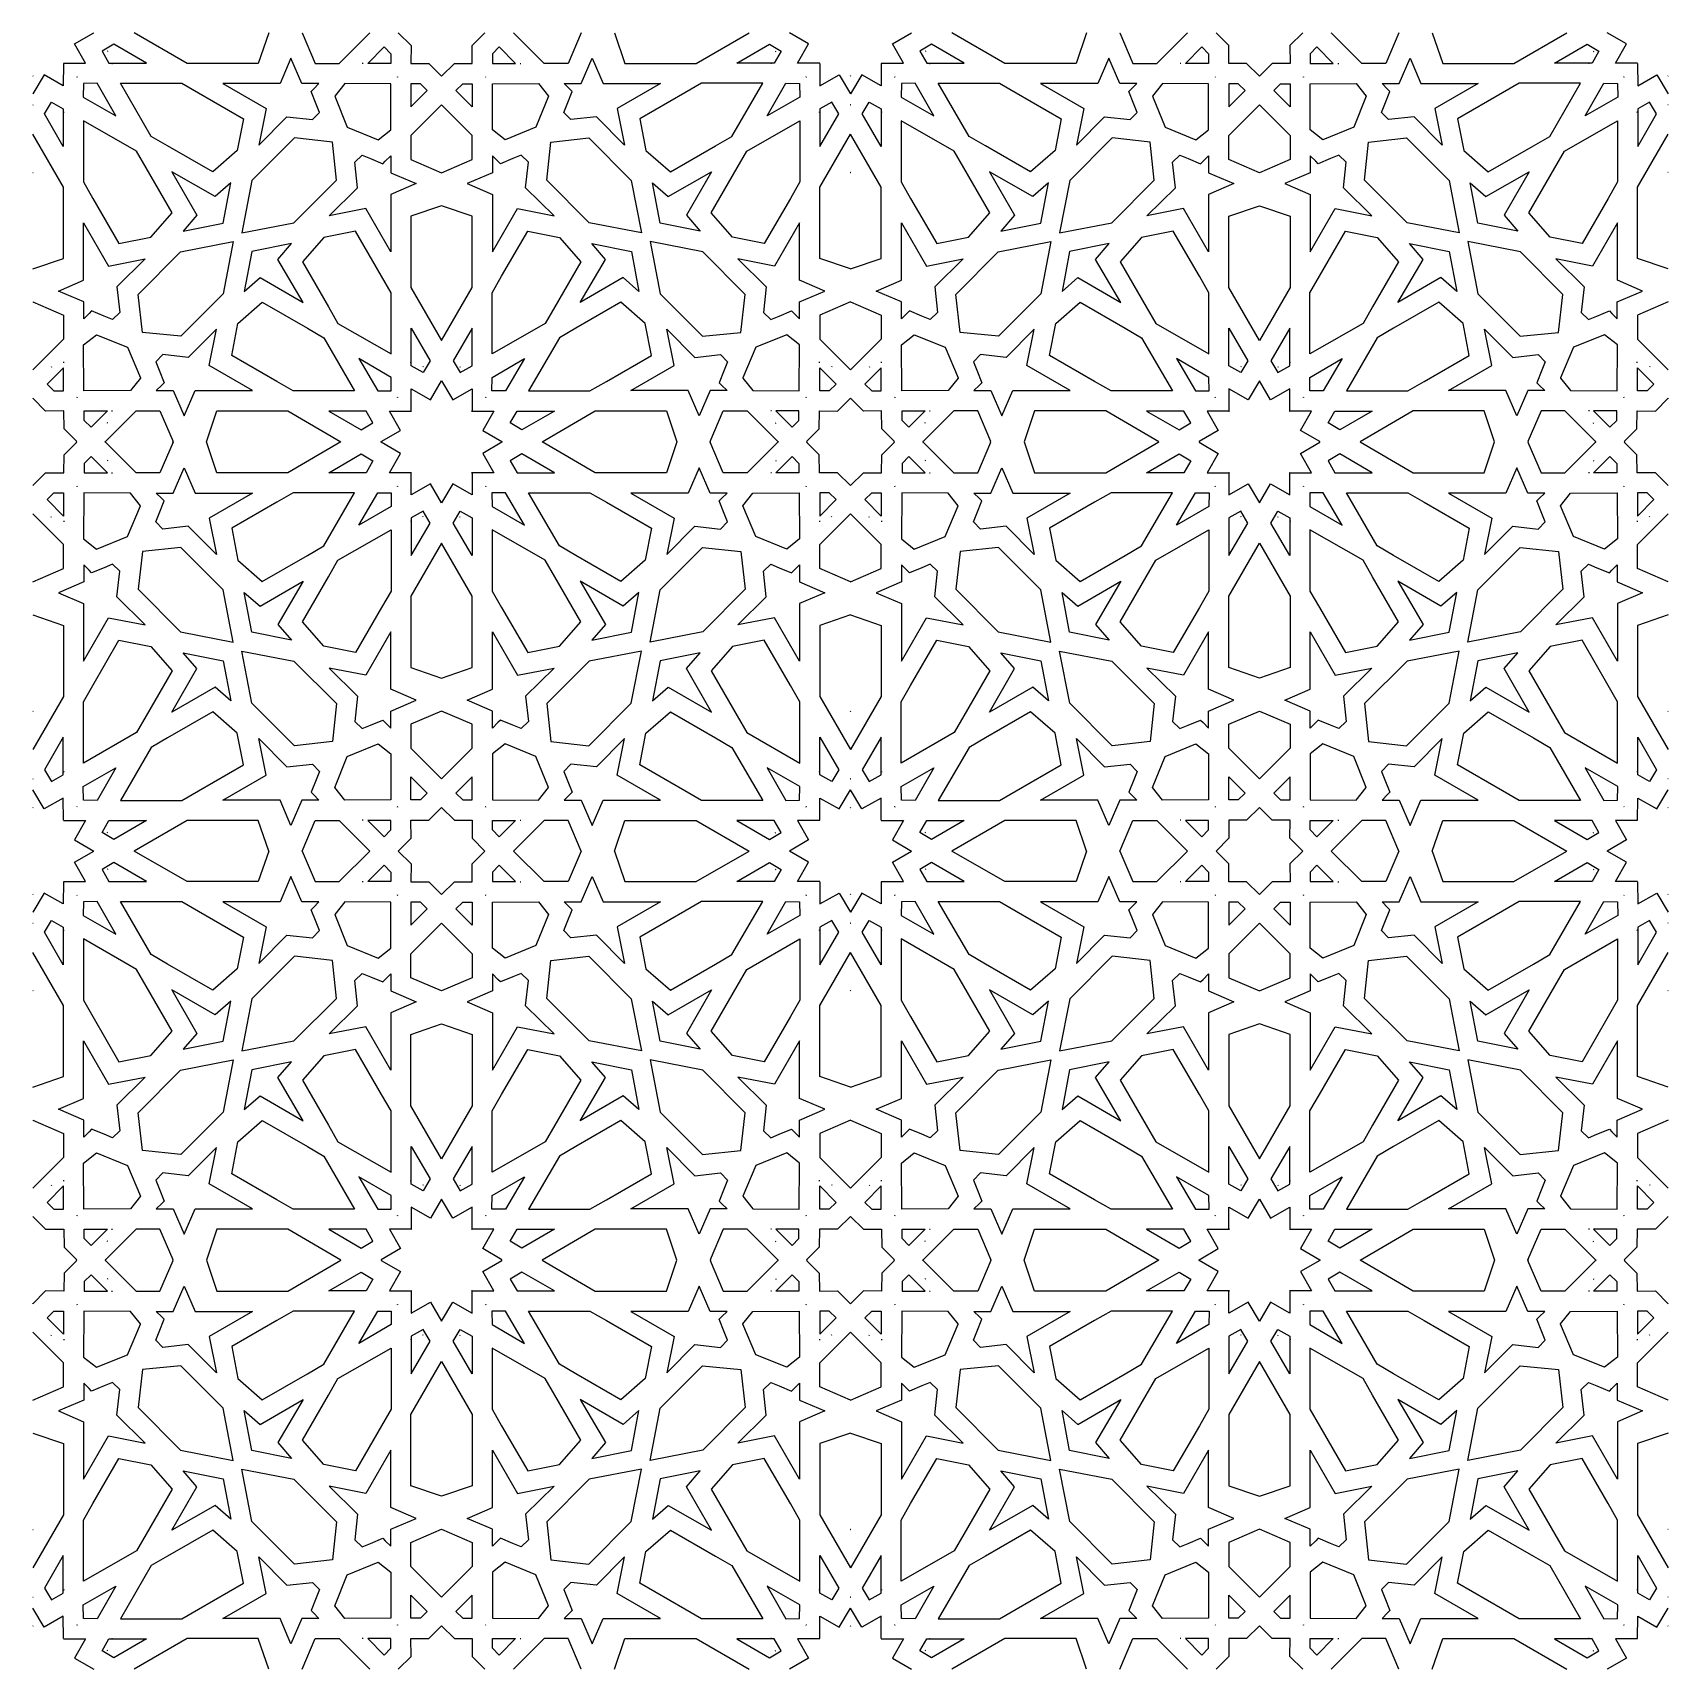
# Model space of a CAD drawing. Extents: x -500 to 500, y -500 to 500.
import ezdxf

# ---------------------------------------------------------------- set-up
doc = ezdxf.new("R2010")
doc.units = 0
doc.layers.add('LAYER_1', color=18, linetype='CONTINUOUS')

msp = doc.modelspace()

# ---------------------------------------------------------------- linework, layer by layer
at = {"layer": 'LAYER_1'}
for points in [[(-481.4, 481.8), (-481.4, 481.8), (-467.9, 481.9), (-474.6, 493.7), (-462.9, 500.5), (-462.9, 500.5)], [(-335.5, 500.5), (-335.5, 500.5), (-327.5, 481.7), (-312.8, 481.7), (-294.1, 500.5), (-294.1, 500.5)], [(-276.6, 500.5), (-276.6, 500.5), (-268.8, 492.7), (-268.9, 481.7), (-257.9, 481.6), (-250.1, 473.9), (-250.1, 473.9), (-250.1, 473.9), (-242.3, 481.6), (-231.4, 481.7), (-231.4, 492.7), (-223.6, 500.5), (-223.6, 500.5)], [(-164.7, 500.5), (-164.7, 500.5), (-172.8, 481.7), (-187.4, 481.7), (-206.1, 500.5), (-206.1, 500.5)], [(-18.8, 481.8), (-18.8, 481.8), (-32.4, 481.9), (-25.7, 493.7), (-37.3, 500.5), (-37.3, 500.5)], [(18.8, 481.8), (18.8, 481.8), (32.4, 481.9), (25.7, 493.7), (37.3, 500.5), (37.3, 500.5)], [(164.7, 500.5), (164.7, 500.5), (172.8, 481.7), (187.4, 481.7), (206.1, 500.5), (206.1, 500.5)], [(276.6, 500.5), (276.6, 500.5), (268.8, 492.7), (268.9, 481.7), (257.9, 481.6), (250.1, 473.9), (250.1, 473.9), (250.1, 473.9), (242.3, 481.6), (231.4, 481.7), (231.4, 492.7), (223.6, 500.5), (223.6, 500.5)], [(335.5, 500.5), (335.5, 500.5), (327.5, 481.7), (312.8, 481.7), (294.1, 500.5), (294.1, 500.5)], [(481.4, 481.8), (481.4, 481.8), (467.9, 481.9), (474.6, 493.7), (462.9, 500.5), (462.9, 500.5)], [(-355.8, 500.5), (-362.3, 481.7), (-394.1, 481.7), (-405.7, 481.7), (-438.2, 500.5)], [(-144.4, 500.5), (-138, 481.7), (-106.1, 481.7), (-94.5, 481.7), (-62, 500.5)], [(144.4, 500.5), (138, 481.7), (106.1, 481.7), (94.5, 481.7), (62, 500.5)], [(355.8, 500.5), (362.3, 481.7), (394.1, 481.7), (405.7, 481.7), (438.2, 500.5)], [(-481.5, 481.6), (-481.5, 481.6), (-481.6, 468.1), (-493.3, 474.8), (-500.1, 463.1), (-500.1, 463.1)], [(-454.2, 489.3), (-454.6, 489.1)], [(-451.9, 481.7), (-451.4, 481.7)], [(-298.2, 481.7), (-298.7, 481.7)], [(-202, 481.7), (-201.6, 481.7)], [(-48.3, 481.7), (-48.8, 481.7)], [(-46, 489.3), (-45.6, 489.1)], [(-18.8, 481.6), (-18.8, 481.6), (-18.7, 468.1), (-6.9, 474.8), (-0.1, 463.1), (-0.1, 463.1)], [(18.8, 481.6), (18.8, 481.6), (18.7, 468.1), (6.9, 474.8), (0.1, 463.1), (0.1, 463.1)], [(46, 489.3), (45.6, 489.1)], [(48.3, 481.7), (48.8, 481.7)], [(202, 481.7), (201.6, 481.7)], [(298.2, 481.7), (298.7, 481.7)], [(451.9, 481.7), (451.4, 481.7)], [(454.2, 489.3), (454.6, 489.1)], [(481.5, 481.6), (481.5, 481.6), (481.6, 468.1), (493.3, 474.8), (500.1, 463.1), (500.1, 463.1)], [(-500.2, 474.1), (-500, 473.9)], [(0, 474.1), (-0.2, 473.9)], [(0, 474.1), (0.2, 473.9)], [(500.2, 474.1), (500, 473.9)], [(-500.2, 456.3), (-500, 456.4)], [(0, 456.3), (-0.2, 456.4)], [(0, 456.3), (0.2, 456.4)], [(500.2, 456.3), (500, 456.4)], [(-500.1, 356.1), (-481.4, 362.5), (-481.4, 394.4), (-481.4, 406), (-500.1, 438.4)], [(-0.1, 356.1), (-18.8, 362.5), (-18.8, 394.4), (-18.8, 406), (-0.1, 438.4)], [(0.1, 356.1), (18.8, 362.5), (18.8, 394.4), (18.8, 406), (0.1, 438.4)], [(500.1, 356.1), (481.4, 362.5), (481.4, 394.4), (481.4, 406), (500.1, 438.4)], [(-500.2, 415.1), (-500, 415)], [(0, 415.1), (-0.2, 415)], [(0, 415.1), (0.2, 415)], [(500.2, 415.1), (500, 415)], [(-500.1, 335.8), (-500.1, 335.8), (-481.4, 327.7), (-481.4, 313.1), (-500.1, 294.3), (-500.1, 294.3)], [(-0.1, 335.8), (-0.1, 335.8), (-18.8, 327.7), (-18.8, 313.1), (-0.1, 294.3), (-0.1, 294.3)], [(0.1, 335.8), (0.1, 335.8), (18.8, 327.7), (18.8, 313.1), (0.1, 294.3), (0.1, 294.3)], [(500.1, 335.8), (500.1, 335.8), (481.4, 327.7), (481.4, 313.1), (500.1, 294.3), (500.1, 294.3)], [(-488.9, 296.3), (-488.7, 295.9)], [(-481.3, 298.6), (-481.3, 299.1)], [(-268.9, 298.6), (-268.9, 299)], [(-261.3, 296.3), (-261.5, 295.9)], [(-238.9, 296.3), (-238.7, 295.9)], [(-231.4, 298.6), (-231.4, 299)], [(-18.9, 298.6), (-18.9, 299.1)], [(-11.4, 296.3), (-11.6, 295.9)], [(11.4, 296.3), (11.6, 295.9)], [(18.9, 298.6), (18.9, 299.1)], [(231.4, 298.6), (231.4, 299)], [(238.9, 296.3), (238.7, 295.9)], [(261.3, 296.3), (261.5, 295.9)], [(268.9, 298.6), (268.9, 299)], [(481.3, 298.6), (481.3, 299.1)], [(488.9, 296.3), (488.7, 295.9)], [(-500.1, 223.6), (-500.1, 223.6), (-492.4, 231.4), (-481.2, 231.3), (-481, 242.3), (-473.3, 250), (-473.4, 250), (-473.7, 250.2), (-473.4, 250.4), (-473.3, 250.5), (-481, 258.2), (-481.2, 269.2), (-492.4, 269.1), (-500.1, 276.9), (-500.1, 276.8)], [(-0.1, 223.6), (-0.1, 223.6), (-7.9, 231.4), (-19, 231.3), (-19.2, 242.3), (-27, 250), (-26.8, 250), (-26.5, 250.2), (-26.8, 250.4), (-27, 250.5), (-19.2, 258.2), (-19, 269.2), (-7.9, 269.1), (-0.1, 276.9), (-0.1, 276.8)], [(0.1, 223.6), (0.1, 223.6), (7.9, 231.4), (19, 231.3), (19.2, 242.3), (27, 250), (26.8, 250), (26.5, 250.2), (26.8, 250.4), (27, 250.5), (19.2, 258.2), (19, 269.2), (7.9, 269.1), (0.1, 276.9), (0.1, 276.8)], [(500.1, 223.6), (500.1, 223.6), (492.4, 231.4), (481.2, 231.3), (481, 242.3), (473.3, 250), (473.4, 250), (473.7, 250.2), (473.4, 250.4), (473.3, 250.5), (481, 258.2), (481.2, 269.2), (492.4, 269.1), (500.1, 276.9), (500.1, 276.8)], [(-454.3, 261.6), (-454.7, 261.8)], [(-452, 269.2), (-451.5, 269.2)], [(-48.3, 269.2), (-48.7, 269.2)], [(-45.9, 261.6), (-45.5, 261.8)], [(45.9, 261.6), (45.5, 261.8)], [(48.3, 269.2), (48.7, 269.2)], [(452, 269.2), (451.5, 269.2)], [(454.3, 261.6), (454.7, 261.8)], [(-454.3, 238.9), (-454.7, 238.7)], [(-452, 231.3), (-451.5, 231.3)], [(-48.3, 231.3), (-48.7, 231.3)], [(-45.9, 238.9), (-45.5, 238.7)], [(45.9, 238.9), (45.5, 238.7)], [(48.3, 231.3), (48.7, 231.3)], [(452, 231.3), (451.5, 231.3)], [(454.3, 238.9), (454.7, 238.7)], [(-500.1, 164.7), (-500.1, 164.7), (-481.4, 172.8), (-481.4, 187.4), (-500.1, 206.2), (-500.1, 206.2)], [(-488.9, 204.2), (-488.7, 204.6)], [(-481.3, 201.9), (-481.3, 201.4)], [(-268.9, 201.9), (-268.9, 201.5)], [(-261.3, 204.2), (-261.5, 204.6)], [(-238.9, 204.2), (-238.7, 204.6)], [(-231.4, 201.9), (-231.4, 201.5)], [(-18.9, 201.9), (-18.9, 201.4)], [(-0.1, 164.7), (-0.1, 164.7), (-18.8, 172.8), (-18.8, 187.4), (-0.1, 206.2), (-0.1, 206.2)], [(-11.4, 204.2), (-11.6, 204.6)], [(0.1, 164.7), (0.1, 164.7), (18.8, 172.8), (18.8, 187.4), (0.1, 206.2), (0.1, 206.2)], [(11.4, 204.2), (11.6, 204.6)], [(18.9, 201.9), (18.9, 201.4)], [(231.4, 201.9), (231.4, 201.5)], [(238.9, 204.2), (238.7, 204.6)], [(261.3, 204.2), (261.5, 204.6)], [(268.9, 201.9), (268.9, 201.5)], [(481.3, 201.9), (481.3, 201.4)], [(500.1, 164.7), (500.1, 164.7), (481.4, 172.8), (481.4, 187.4), (500.1, 206.2), (500.1, 206.2)], [(488.9, 204.2), (488.7, 204.6)], [(-500.1, 144.4), (-481.4, 138), (-481.4, 106.1), (-481.4, 94.5), (-500.1, 62.1)], [(-0.1, 144.4), (-18.8, 138), (-18.8, 106.1), (-18.8, 94.5), (-0.1, 62.1)], [(0.1, 144.4), (18.8, 138), (18.8, 106.1), (18.8, 94.5), (0.1, 62.1)], [(500.1, 144.4), (481.4, 138), (481.4, 106.1), (481.4, 94.5), (500.1, 62.1)], [(-500.2, 85.4), (-500, 85.5)], [(0, 85.4), (-0.2, 85.5)], [(0, 85.4), (0.2, 85.5)], [(500.2, 85.4), (500, 85.5)], [(-500.2, 44.2), (-500, 44.1)], [(0, 44.2), (-0.2, 44.1)], [(0, 44.2), (0.2, 44.1)], [(500.2, 44.2), (500, 44.1)], [(-481.5, 18.9), (-481.5, 18.9), (-481.6, 32.4), (-493.3, 25.7), (-500.1, 37.4), (-500.1, 37.4)], [(-18.8, 18.9), (-18.8, 18.9), (-18.7, 32.4), (-6.9, 25.7), (-0.1, 37.4), (-0.1, 37.4)], [(18.8, 18.9), (18.8, 18.9), (18.7, 32.4), (6.9, 25.7), (0.1, 37.4), (0.1, 37.4)], [(481.5, 18.9), (481.5, 18.9), (481.6, 32.4), (493.3, 25.7), (500.1, 37.4), (500.1, 37.4)], [(-500.2, 26.4), (-500, 26.6)], [(-276.6, 0), (-276.6, 0), (-268.8, 7.8), (-268.9, 18.8), (-257.9, 18.9), (-250.1, 26.6), (-250.1, 26.6), (-250.1, 26.6), (-242.3, 18.9), (-231.4, 18.8), (-231.4, 7.8), (-223.6, 0), (-223.6, 0)], [(0, 26.4), (-0.2, 26.6)], [(0, 26.4), (0.2, 26.6)], [(276.6, 0), (276.6, 0), (268.8, 7.8), (268.9, 18.8), (257.9, 18.9), (250.1, 26.6), (250.1, 26.6), (250.1, 26.6), (242.3, 18.9), (231.4, 18.8), (231.4, 7.8), (223.6, 0), (223.6, 0)], [(500.2, 26.4), (500, 26.6)], [(-481.4, 18.7), (-481.4, 18.7), (-467.9, 18.6), (-474.6, 6.8), (-462.9, 0), (-462.9, 0)], [(-454.2, 11.2), (-454.6, 11.4)], [(-451.9, 18.7), (-451.4, 18.7)], [(-355.8, 0), (-362.3, 18.7), (-394.1, 18.7), (-405.7, 18.7), (-438.2, 0)], [(-335.5, 0), (-335.5, 0), (-327.5, 18.7), (-312.8, 18.7), (-294.1, 0), (-294.1, 0)], [(-298.2, 18.8), (-298.7, 18.8)], [(-164.7, 0), (-164.7, 0), (-172.8, 18.7), (-187.4, 18.7), (-206.1, 0), (-206.1, 0)], [(-202, 18.8), (-201.6, 18.8)], [(-144.4, 0), (-138, 18.7), (-106.1, 18.7), (-94.5, 18.7), (-62, 0)], [(-48.3, 18.7), (-48.8, 18.7)], [(-46, 11.2), (-45.6, 11.4)], [(-18.8, 18.7), (-18.8, 18.7), (-32.4, 18.6), (-25.7, 6.8), (-37.3, 0), (-37.3, 0)], [(18.8, 18.7), (18.8, 18.7), (32.4, 18.6), (25.7, 6.8), (37.3, 0), (37.3, 0)], [(46, 11.2), (45.6, 11.4)], [(48.3, 18.7), (48.8, 18.7)], [(144.4, 0), (138, 18.7), (106.1, 18.7), (94.5, 18.7), (62, 0)], [(164.7, 0), (164.7, 0), (172.8, 18.7), (187.4, 18.7), (206.1, 0), (206.1, 0)], [(202, 18.8), (201.6, 18.8)], [(335.5, 0), (335.5, 0), (327.5, 18.7), (312.8, 18.7), (294.1, 0), (294.1, 0)], [(298.2, 18.8), (298.7, 18.8)], [(355.8, 0), (362.3, 18.7), (394.1, 18.7), (405.7, 18.7), (438.2, 0)], [(451.9, 18.7), (451.4, 18.7)], [(454.2, 11.2), (454.6, 11.4)], [(481.4, 18.7), (481.4, 18.7), (467.9, 18.6), (474.6, 6.8), (462.9, 0), (462.9, 0)], [(-481.4, -18.7), (-481.4, -18.7), (-467.9, -18.6), (-474.6, -6.8), (-462.9, 0), (-462.9, 0)], [(-355.8, 0), (-362.3, -18.7), (-394.1, -18.7), (-405.7, -18.7), (-438.2, 0)], [(-335.5, 0), (-335.5, 0), (-327.5, -18.7), (-312.8, -18.7), (-294.1, 0), (-294.1, 0)], [(-276.6, 0), (-276.6, 0), (-268.8, -7.8), (-268.9, -18.8), (-257.9, -18.9), (-250.1, -26.6), (-250.1, -26.6), (-250.1, -26.6), (-242.3, -18.9), (-231.4, -18.8), (-231.4, -7.8), (-223.6, 0), (-223.6, 0)], [(-164.7, 0), (-164.7, 0), (-172.8, -18.7), (-187.4, -18.7), (-206.1, 0), (-206.1, 0)], [(-144.4, 0), (-138, -18.7), (-106.1, -18.7), (-94.5, -18.7), (-62, 0)], [(-18.8, -18.7), (-18.8, -18.7), (-32.4, -18.6), (-25.7, -6.8), (-37.3, 0), (-37.3, 0)], [(18.8, -18.7), (18.8, -18.7), (32.4, -18.6), (25.7, -6.8), (37.3, 0), (37.3, 0)], [(144.4, 0), (138, -18.7), (106.1, -18.7), (94.5, -18.7), (62, 0)], [(164.7, 0), (164.7, 0), (172.8, -18.7), (187.4, -18.7), (206.1, 0), (206.1, 0)], [(276.6, 0), (276.6, 0), (268.8, -7.8), (268.9, -18.8), (257.9, -18.9), (250.1, -26.6), (250.1, -26.6), (250.1, -26.6), (242.3, -18.9), (231.4, -18.8), (231.4, -7.8), (223.6, 0), (223.6, 0)], [(335.5, 0), (335.5, 0), (327.5, -18.7), (312.8, -18.7), (294.1, 0), (294.1, 0)], [(355.8, 0), (362.3, -18.7), (394.1, -18.7), (405.7, -18.7), (438.2, 0)], [(481.4, -18.7), (481.4, -18.7), (467.9, -18.6), (474.6, -6.8), (462.9, 0), (462.9, 0)], [(-481.5, -18.9), (-481.5, -18.9), (-481.6, -32.4), (-493.3, -25.7), (-500.1, -37.4), (-500.1, -37.4)], [(-454.2, -11.2), (-454.6, -11.4)], [(-451.9, -18.7), (-451.4, -18.7)], [(-298.2, -18.8), (-298.7, -18.8)], [(-202, -18.8), (-201.6, -18.8)], [(-48.3, -18.7), (-48.8, -18.7)], [(-46, -11.2), (-45.6, -11.4)], [(-18.8, -18.9), (-18.8, -18.9), (-18.7, -32.4), (-6.9, -25.7), (-0.1, -37.4), (-0.1, -37.4)], [(18.8, -18.9), (18.8, -18.9), (18.7, -32.4), (6.9, -25.7), (0.1, -37.4), (0.1, -37.4)], [(46, -11.2), (45.6, -11.4)], [(48.3, -18.7), (48.8, -18.7)], [(202, -18.8), (201.6, -18.8)], [(298.2, -18.8), (298.7, -18.8)], [(451.9, -18.7), (451.4, -18.7)], [(454.2, -11.2), (454.6, -11.4)], [(481.5, -18.9), (481.5, -18.9), (481.6, -32.4), (493.3, -25.7), (500.1, -37.4), (500.1, -37.4)], [(-500.2, -26.4), (-500, -26.6)], [(0, -26.4), (-0.2, -26.6)], [(0, -26.4), (0.2, -26.6)], [(500.2, -26.4), (500, -26.6)], [(-500.2, -44.2), (-500, -44.1)], [(0, -44.2), (-0.2, -44.1)], [(0, -44.2), (0.2, -44.1)], [(500.2, -44.2), (500, -44.1)], [(-500.1, -144.4), (-481.4, -138), (-481.4, -106.1), (-481.4, -94.5), (-500.1, -62.1)], [(-0.1, -144.4), (-18.8, -138), (-18.8, -106.1), (-18.8, -94.5), (-0.1, -62.1)], [(0.1, -144.4), (18.8, -138), (18.8, -106.1), (18.8, -94.5), (0.1, -62.1)], [(500.1, -144.4), (481.4, -138), (481.4, -106.1), (481.4, -94.5), (500.1, -62.1)], [(-500.2, -85.4), (-500, -85.5)], [(0, -85.4), (-0.2, -85.5)], [(0, -85.4), (0.2, -85.5)], [(500.2, -85.4), (500, -85.5)], [(-500.1, -164.7), (-500.1, -164.7), (-481.4, -172.8), (-481.4, -187.4), (-500.1, -206.2), (-500.1, -206.2)], [(-0.1, -164.7), (-0.1, -164.7), (-18.8, -172.8), (-18.8, -187.4), (-0.1, -206.2), (-0.1, -206.2)], [(0.1, -164.7), (0.1, -164.7), (18.8, -172.8), (18.8, -187.4), (0.1, -206.2), (0.1, -206.2)], [(500.1, -164.7), (500.1, -164.7), (481.4, -172.8), (481.4, -187.4), (500.1, -206.2), (500.1, -206.2)], [(-488.9, -204.2), (-488.7, -204.6)], [(-481.3, -201.9), (-481.3, -201.4)], [(-268.9, -201.9), (-268.9, -201.5)], [(-261.3, -204.2), (-261.5, -204.6)], [(-238.9, -204.2), (-238.7, -204.6)], [(-231.4, -201.9), (-231.4, -201.5)], [(-18.9, -201.9), (-18.9, -201.4)], [(-11.4, -204.2), (-11.6, -204.6)], [(11.4, -204.2), (11.6, -204.6)], [(18.9, -201.9), (18.9, -201.4)], [(231.4, -201.9), (231.4, -201.5)], [(238.9, -204.2), (238.7, -204.6)], [(261.3, -204.2), (261.5, -204.6)], [(268.9, -201.9), (268.9, -201.5)], [(481.3, -201.9), (481.3, -201.4)], [(488.9, -204.2), (488.7, -204.6)], [(-500.1, -223.6), (-500.1, -223.6), (-492.4, -231.4), (-481.2, -231.3), (-481, -242.3), (-473.3, -250), (-473.4, -250), (-473.7, -250.2), (-473.4, -250.4), (-473.3, -250.5), (-481, -258.2), (-481.2, -269.2), (-492.4, -269.1), (-500.1, -276.9), (-500.1, -276.8)], [(-0.1, -223.6), (-0.1, -223.6), (-7.9, -231.4), (-19, -231.3), (-19.2, -242.3), (-27, -250), (-26.8, -250), (-26.5, -250.2), (-26.8, -250.4), (-27, -250.5), (-19.2, -258.2), (-19, -269.2), (-7.9, -269.1), (-0.1, -276.9), (-0.1, -276.8)], [(0.1, -223.6), (0.1, -223.6), (7.9, -231.4), (19, -231.3), (19.2, -242.3), (27, -250), (26.8, -250), (26.5, -250.2), (26.8, -250.4), (27, -250.5), (19.2, -258.2), (19, -269.2), (7.9, -269.1), (0.1, -276.9), (0.1, -276.8)], [(500.1, -223.6), (500.1, -223.6), (492.4, -231.4), (481.2, -231.3), (481, -242.3), (473.3, -250), (473.4, -250), (473.7, -250.2), (473.4, -250.4), (473.3, -250.5), (481, -258.2), (481.2, -269.2), (492.4, -269.1), (500.1, -276.9), (500.1, -276.8)], [(-454.3, -238.9), (-454.7, -238.7)], [(-452, -231.3), (-451.5, -231.3)], [(-48.3, -231.3), (-48.7, -231.3)], [(-45.9, -238.9), (-45.5, -238.7)], [(45.9, -238.9), (45.5, -238.7)], [(48.3, -231.3), (48.7, -231.3)], [(452, -231.3), (451.5, -231.3)], [(454.3, -238.9), (454.7, -238.7)], [(-454.3, -261.6), (-454.7, -261.8)], [(-452, -269.2), (-451.5, -269.2)], [(-48.3, -269.2), (-48.7, -269.2)], [(-45.9, -261.6), (-45.5, -261.8)], [(45.9, -261.6), (45.5, -261.8)], [(48.3, -269.2), (48.7, -269.2)], [(452, -269.2), (451.5, -269.2)], [(454.3, -261.6), (454.7, -261.8)], [(-500.1, -335.8), (-500.1, -335.8), (-481.4, -327.7), (-481.4, -313.1), (-500.1, -294.3), (-500.1, -294.3)], [(-488.9, -296.3), (-488.7, -295.9)], [(-481.3, -298.6), (-481.3, -299.1)], [(-268.9, -298.6), (-268.9, -299)], [(-261.3, -296.3), (-261.5, -295.9)], [(-238.9, -296.3), (-238.7, -295.9)], [(-231.4, -298.6), (-231.4, -299)], [(-18.9, -298.6), (-18.9, -299.1)], [(-0.1, -335.8), (-0.1, -335.8), (-18.8, -327.7), (-18.8, -313.1), (-0.1, -294.3), (-0.1, -294.3)], [(-11.4, -296.3), (-11.6, -295.9)], [(0.1, -335.8), (0.1, -335.8), (18.8, -327.7), (18.8, -313.1), (0.1, -294.3), (0.1, -294.3)], [(11.4, -296.3), (11.6, -295.9)], [(18.9, -298.6), (18.9, -299.1)], [(231.4, -298.6), (231.4, -299)], [(238.9, -296.3), (238.7, -295.9)], [(261.3, -296.3), (261.5, -295.9)], [(268.9, -298.6), (268.9, -299)], [(481.3, -298.6), (481.3, -299.1)], [(500.1, -335.8), (500.1, -335.8), (481.4, -327.7), (481.4, -313.1), (500.1, -294.3), (500.1, -294.3)], [(488.9, -296.3), (488.7, -295.9)], [(-500.1, -356.1), (-481.4, -362.5), (-481.4, -394.4), (-481.4, -406), (-500.1, -438.4)], [(-0.1, -356.1), (-18.8, -362.5), (-18.8, -394.4), (-18.8, -406), (-0.1, -438.4)], [(0.1, -356.1), (18.8, -362.5), (18.8, -394.4), (18.8, -406), (0.1, -438.4)], [(500.1, -356.1), (481.4, -362.5), (481.4, -394.4), (481.4, -406), (500.1, -438.4)], [(-500.2, -415.1), (-500, -415)], [(0, -415.1), (-0.2, -415)], [(0, -415.1), (0.2, -415)], [(500.2, -415.1), (500, -415)], [(-500.2, -456.3), (-500, -456.4)], [(0, -456.3), (-0.2, -456.4)], [(0, -456.3), (0.2, -456.4)], [(500.2, -456.3), (500, -456.4)], [(-481.5, -481.6), (-481.5, -481.6), (-481.6, -468.1), (-493.3, -474.8), (-500.1, -463.1), (-500.1, -463.1)], [(-18.8, -481.6), (-18.8, -481.6), (-18.7, -468.1), (-6.9, -474.8), (-0.1, -463.1), (-0.1, -463.1)], [(18.8, -481.6), (18.8, -481.6), (18.7, -468.1), (6.9, -474.8), (0.1, -463.1), (0.1, -463.1)], [(481.5, -481.6), (481.5, -481.6), (481.6, -468.1), (493.3, -474.8), (500.1, -463.1), (500.1, -463.1)], [(-500.2, -474.1), (-500, -473.9)], [(-276.6, -500.5), (-276.6, -500.5), (-268.8, -492.7), (-268.9, -481.7), (-257.9, -481.6), (-250.1, -473.9), (-250.1, -473.9), (-250.1, -473.9), (-242.3, -481.6), (-231.4, -481.7), (-231.4, -492.7), (-223.6, -500.5), (-223.6, -500.5)], [(0, -474.1), (-0.2, -473.9)], [(0, -474.1), (0.2, -473.9)], [(276.6, -500.5), (276.6, -500.5), (268.8, -492.7), (268.9, -481.7), (257.9, -481.6), (250.1, -473.9), (250.1, -473.9), (250.1, -473.9), (242.3, -481.6), (231.4, -481.7), (231.4, -492.7), (223.6, -500.5), (223.6, -500.5)], [(500.2, -474.1), (500, -473.9)], [(-481.4, -481.8), (-481.4, -481.8), (-467.9, -481.9), (-474.6, -493.7), (-462.9, -500.5), (-462.9, -500.5)], [(-454.2, -489.3), (-454.6, -489.1)], [(-451.9, -481.7), (-451.4, -481.7)], [(-355.8, -500.5), (-362.3, -481.7), (-394.1, -481.7), (-405.7, -481.7), (-438.2, -500.5)], [(-335.5, -500.5), (-335.5, -500.5), (-327.5, -481.7), (-312.8, -481.7), (-294.1, -500.5), (-294.1, -500.5)], [(-298.2, -481.7), (-298.7, -481.7)], [(-164.7, -500.5), (-164.7, -500.5), (-172.8, -481.7), (-187.4, -481.7), (-206.1, -500.5), (-206.1, -500.5)], [(-202, -481.7), (-201.6, -481.7)], [(-144.4, -500.5), (-138, -481.7), (-106.1, -481.7), (-94.5, -481.7), (-62, -500.5)], [(-48.3, -481.7), (-48.8, -481.7)], [(-46, -489.3), (-45.6, -489.1)], [(-18.8, -481.8), (-18.8, -481.8), (-32.4, -481.9), (-25.7, -493.7), (-37.3, -500.5), (-37.3, -500.5)], [(18.8, -481.8), (18.8, -481.8), (32.4, -481.9), (25.7, -493.7), (37.3, -500.5), (37.3, -500.5)], [(46, -489.3), (45.6, -489.1)], [(48.3, -481.7), (48.8, -481.7)], [(144.4, -500.5), (138, -481.7), (106.1, -481.7), (94.5, -481.7), (62, -500.5)], [(164.7, -500.5), (164.7, -500.5), (172.8, -481.7), (187.4, -481.7), (206.1, -500.5), (206.1, -500.5)], [(202, -481.7), (201.6, -481.7)], [(335.5, -500.5), (335.5, -500.5), (327.5, -481.7), (312.8, -481.7), (294.1, -500.5), (294.1, -500.5)], [(298.2, -481.7), (298.7, -481.7)], [(355.8, -500.5), (362.3, -481.7), (394.1, -481.7), (405.7, -481.7), (438.2, -500.5)], [(451.9, -481.7), (451.4, -481.7)], [(454.2, -489.3), (454.6, -489.1)], [(481.4, -481.8), (481.4, -481.8), (467.9, -481.9), (474.6, -493.7), (462.9, -500.5), (462.9, -500.5)]]:
    msp.add_lwpolyline(points, dxfattribs=at)
for points in [[(-430.7, 481.9), (-450.6, 493.4), (-457.8, 489.2), (-453.7, 481.9)], [(-285.3, 491.8), (-281.2, 487.6), (-281.2, 481.7), (-295.3, 481.7)], [(-214.9, 491.8), (-219, 487.6), (-219, 481.7), (-204.9, 481.7)], [(-69.5, 481.9), (-49.6, 493.4), (-42.4, 489.2), (-46.6, 481.9)], [(69.5, 481.9), (49.6, 493.4), (42.4, 489.2), (46.6, 481.9)], [(214.9, 491.8), (219, 487.6), (219, 481.7), (204.9, 481.7)], [(285.3, 491.8), (281.2, 487.6), (281.2, 481.7), (295.3, 481.7)], [(430.7, 481.9), (450.6, 493.4), (457.8, 489.2), (453.7, 481.9)], [(-357.5, 454.1), (-361.9, 431.7), (-344.8, 449.1), (-329.1, 447.4), (-324.8, 451.8), (-326.9, 456.9), (-330, 464.5), (-328.5, 466), (-325.2, 469.4), (-330.5, 469.4), (-332, 469.4), (-332, 469.4), (-335.6, 469.4), (-342.3, 484.9), (-348.9, 469.4), (-384, 469.4)], [(-142.7, 454.1), (-138.3, 431.7), (-155.4, 449.1), (-171.1, 447.4), (-175.4, 451.8), (-173.3, 456.9), (-170.2, 464.5), (-171.7, 466), (-175.1, 469.4), (-169.8, 469.4), (-168.2, 469.4), (-168.2, 469.4), (-164.7, 469.4), (-158, 484.9), (-151.3, 469.4), (-116.2, 469.4)], [(142.7, 454.1), (138.3, 431.7), (155.4, 449.1), (171.1, 447.4), (175.4, 451.8), (173.3, 456.9), (170.2, 464.5), (171.7, 466), (175.1, 469.4), (169.8, 469.4), (168.2, 469.4), (168.2, 469.4), (164.7, 469.4), (158, 484.9), (151.3, 469.4), (116.2, 469.4)], [(357.5, 454.1), (361.9, 431.7), (344.8, 449.1), (329.1, 447.4), (324.8, 451.8), (326.9, 456.9), (330, 464.5), (328.5, 466), (325.2, 469.4), (330.5, 469.4), (332, 469.4), (332, 469.4), (335.6, 469.4), (342.3, 484.9), (348.9, 469.4), (384, 469.4)], [(-473.2, 473.5), (-473.1, 473.3)], [(-473.2, 473.5), (-473.1, 473.3)], [(-473.1, 473.5), (-473, 473.4)], [(-473.1, 473.5), (-473, 473.4)], [(-277, 473.5), (-277.2, 473.3)], [(-277, 473.5), (-277.2, 473.3)], [(-277, 473.6), (-277.1, 473.4)], [(-277, 473.6), (-277.1, 473.4)], [(-223.2, 473.6), (-223.1, 473.4)], [(-223.2, 473.6), (-223.1, 473.4)], [(-223.2, 473.5), (-223, 473.3)], [(-223.2, 473.5), (-223, 473.3)], [(-27.1, 473.5), (-27.3, 473.4)], [(-27.1, 473.5), (-27.3, 473.4)], [(-27, 473.5), (-27.2, 473.3)], [(-27, 473.5), (-27.2, 473.3)], [(27, 473.5), (27.2, 473.3)], [(27, 473.5), (27.2, 473.3)], [(27.1, 473.5), (27.3, 473.4)], [(27.1, 473.5), (27.3, 473.4)], [(223.2, 473.5), (223, 473.3)], [(223.2, 473.5), (223, 473.3)], [(223.2, 473.6), (223.1, 473.4)], [(223.2, 473.6), (223.1, 473.4)], [(277, 473.6), (277.1, 473.4)], [(277, 473.6), (277.1, 473.4)], [(277, 473.5), (277.2, 473.3)], [(277, 473.5), (277.2, 473.3)], [(473.1, 473.5), (473, 473.4)], [(473.1, 473.5), (473, 473.4)], [(473.2, 473.5), (473.1, 473.3)], [(473.2, 473.5), (473.1, 473.3)], [(-449.3, 449.6), (-460.8, 469.6), (-469.2, 469.5), (-469.3, 461)], [(-446.5, 469.6), (-409, 469.6), (-398.9, 463.8), (-371.3, 447.8), (-375.1, 428.4), (-390.1, 415.4), (-417.7, 431.3), (-427.7, 437.1)], [(-281.2, 469.3), (-309.4, 469.4), (-315.5, 461.7), (-315.5, 461.6), (-307.9, 442.7), (-289, 435), (-288.9, 434.9), (-281.2, 441.1)], [(-258.9, 465.1), (-263, 469.3), (-268.9, 469.3), (-268.9, 455.1)], [(-241.4, 465.1), (-237.2, 469.3), (-231.4, 469.3), (-231.4, 455.1)], [(-219, 469.3), (-190.9, 469.4), (-184.7, 461.7), (-184.7, 461.6), (-192.4, 442.7), (-211.2, 435), (-211.3, 434.9), (-219, 441.1)], [(-53.7, 469.6), (-91.2, 469.6), (-101.3, 463.8), (-128.9, 447.8), (-125.1, 428.4), (-110.1, 415.4), (-82.6, 431.3), (-72.5, 437.1)], [(-50.9, 449.6), (-39.5, 469.6), (-31.1, 469.5), (-31, 461)], [(50.9, 449.6), (39.5, 469.6), (31.1, 469.5), (31, 461)], [(53.7, 469.6), (91.2, 469.6), (101.3, 463.8), (128.9, 447.8), (125.1, 428.4), (110.1, 415.4), (82.6, 431.3), (72.5, 437.1)], [(219, 469.3), (190.9, 469.4), (184.7, 461.7), (184.7, 461.6), (192.4, 442.7), (211.2, 435), (211.3, 434.9), (219, 441.1)], [(241.4, 465.1), (237.2, 469.3), (231.4, 469.3), (231.4, 455.1)], [(258.9, 465.1), (263, 469.3), (268.9, 469.3), (268.9, 455.1)], [(281.2, 469.3), (309.4, 469.4), (315.5, 461.7), (315.5, 461.6), (307.9, 442.7), (289, 435), (288.9, 434.9), (281.2, 441.1)], [(446.5, 469.6), (409, 469.6), (398.9, 463.8), (371.3, 447.8), (375.1, 428.4), (390.1, 415.4), (417.7, 431.3), (427.7, 437.1)], [(449.3, 449.6), (460.8, 469.6), (469.2, 469.5), (469.3, 461)], [(-481.6, 430.9), (-493, 450.8), (-488.8, 458), (-481.6, 453.9)], [(-488.8, 454.7), (-488.8, 454.7)], [(-481.3, 451.8), (-481.3, 452.1), (-481.4, 452.2)], [(-250.1, 456.4), (-250.1, 456.4), (-268.9, 437.7), (-268.9, 423), (-250.1, 414.9), (-250.1, 414.9), (-250.1, 414.9), (-231.4, 423), (-231.4, 437.7), (-250.1, 456.4)], [(-18.9, 451.8), (-18.9, 452.1), (-18.9, 452.2)], [(-18.7, 430.9), (-7.2, 450.8), (-11.4, 458), (-18.7, 453.9)], [(-11.4, 454.7), (-11.4, 454.7)], [(18.7, 430.9), (7.2, 450.8), (11.4, 458), (18.7, 453.9)], [(11.4, 454.7), (11.4, 454.7)], [(18.9, 451.8), (18.9, 452.1), (18.9, 452.2)], [(250.1, 456.4), (250.1, 456.4), (268.9, 437.7), (268.9, 423), (250.1, 414.9), (250.1, 414.9), (250.1, 414.9), (231.4, 423), (231.4, 437.7), (250.1, 456.4)], [(481.3, 451.8), (481.3, 452.1), (481.4, 452.2)], [(481.6, 430.9), (493, 450.8), (488.8, 458), (481.6, 453.9)], [(488.8, 454.7), (488.8, 454.7)], [(-469.2, 446.7), (-469.2, 409.2), (-463.4, 399.2), (-447.5, 371.6), (-428, 375.4), (-415, 390.3), (-430.9, 417.9), (-436.8, 428)], [(-31, 446.7), (-31, 409.2), (-36.8, 399.2), (-52.8, 371.6), (-72.2, 375.4), (-85.2, 390.3), (-69.3, 417.9), (-63.5, 428)], [(31, 446.7), (31, 409.2), (36.8, 399.2), (52.8, 371.6), (72.2, 375.4), (85.2, 390.3), (69.3, 417.9), (63.5, 428)], [(469.2, 446.7), (469.2, 409.2), (463.4, 399.2), (447.5, 371.6), (428, 375.4), (415, 390.3), (430.9, 417.9), (436.8, 428)], [(-316.9, 433.6), (-340.2, 436.2), (-366.1, 410.1), (-372.4, 378.2), (-340.5, 384.3), (-314.4, 410.3)], [(-183.3, 433.6), (-160, 436.2), (-134.1, 410.1), (-127.9, 378.2), (-159.8, 384.3), (-185.8, 410.3)], [(183.3, 433.6), (160, 436.2), (134.1, 410.1), (127.9, 378.2), (159.8, 384.3), (185.8, 410.3)], [(316.9, 433.6), (340.2, 436.2), (366.1, 410.1), (372.4, 378.2), (340.5, 384.3), (314.4, 410.3)], [(-296.5, 392.9), (-318.9, 388.6), (-301.5, 405.7), (-303.2, 421.3), (-298.8, 425.6), (-293.7, 423.5), (-286.1, 420.4), (-284.6, 421.9), (-281.2, 425.3), (-281.2, 420), (-281.2, 418.4), (-281.2, 418.4), (-281.2, 414.9), (-265.7, 408.2), (-281.2, 401.5), (-281.2, 366.4)], [(-203.7, 392.9), (-181.3, 388.6), (-198.7, 405.7), (-197, 421.3), (-201.4, 425.6), (-206.5, 423.5), (-214.1, 420.4), (-215.7, 421.9), (-219, 425.3), (-219, 420), (-219, 418.4), (-219, 418.4), (-219, 414.9), (-234.5, 408.2), (-219, 401.5), (-219, 366.4)], [(203.7, 392.9), (181.3, 388.6), (198.7, 405.7), (197, 421.3), (201.4, 425.6), (206.5, 423.5), (214.1, 420.4), (215.7, 421.9), (219, 425.3), (219, 420), (219, 418.4), (219, 418.4), (219, 414.9), (234.5, 408.2), (219, 401.5), (219, 366.4)], [(296.5, 392.9), (318.9, 388.6), (301.5, 405.7), (303.2, 421.3), (298.8, 425.6), (293.7, 423.5), (286.1, 420.4), (284.6, 421.9), (281.2, 425.3), (281.2, 420), (281.2, 418.4), (281.2, 418.4), (281.2, 414.9), (265.7, 408.2), (281.2, 401.5), (281.2, 366.4)], [(-383.8, 384.1), (-379, 408.7), (-388.6, 400.3), (-415.2, 415.5), (-399.9, 388.9), (-408.3, 379.2)], [(-116.4, 384.1), (-121.2, 408.7), (-111.6, 400.3), (-85.1, 415.5), (-100.3, 388.9), (-91.9, 379.2)], [(116.4, 384.1), (121.2, 408.7), (111.6, 400.3), (85.1, 415.5), (100.3, 388.9), (91.9, 379.2)], [(383.8, 384.1), (379, 408.7), (388.6, 400.3), (415.2, 415.5), (399.9, 388.9), (408.3, 379.2)], [(-250.1, 394.7), (-268.9, 388.2), (-268.9, 356.4), (-268.9, 344.7), (-250.1, 312.3), (-231.4, 344.7), (-231.4, 356.4), (-231.4, 388.2)], [(250.1, 394.7), (268.9, 388.2), (268.9, 356.4), (268.9, 344.7), (250.1, 312.3), (231.4, 344.7), (231.4, 356.4), (231.4, 388.2)], [(-453.8, 357.8), (-431.4, 362.2), (-448.7, 345), (-447, 329.4), (-451.4, 325.1), (-456.6, 327.2), (-464.2, 330.3), (-465.7, 328.8), (-469, 325.4), (-469, 330.7), (-469, 332.3), (-469, 332.3), (-469, 335.8), (-484.5, 342.5), (-469.1, 349.2), (-469.1, 384.3)], [(-46.5, 357.8), (-68.9, 362.2), (-51.5, 345), (-53.2, 329.4), (-48.8, 325.1), (-43.7, 327.2), (-36.1, 330.3), (-34.5, 328.8), (-31.2, 325.4), (-31.2, 330.7), (-31.2, 332.3), (-31.2, 332.3), (-31.2, 335.8), (-15.7, 342.5), (-31.2, 349.2), (-31.2, 384.3)], [(46.5, 357.8), (68.9, 362.2), (51.5, 345), (53.2, 329.4), (48.8, 325.1), (43.7, 327.2), (36.1, 330.3), (34.5, 328.8), (31.2, 325.4), (31.2, 330.7), (31.2, 332.3), (31.2, 332.3), (31.2, 335.8), (15.7, 342.5), (31.2, 349.2), (31.2, 384.3)], [(453.8, 357.8), (431.4, 362.2), (448.7, 345), (447, 329.4), (451.4, 325.1), (456.6, 327.2), (464.2, 330.3), (465.7, 328.8), (469, 325.4), (469, 330.7), (469, 332.3), (469, 332.3), (469, 335.8), (484.5, 342.5), (469.1, 349.2), (469.1, 384.3)], [(-433.1, 317.2), (-435.8, 340.4), (-409.8, 366.4), (-377.7, 372.7), (-383.7, 340.8), (-409.7, 314.8)], [(-334.9, 335.4), (-350.3, 361.8), (-341.9, 371.5), (-366.2, 366.7), (-370.9, 342.3), (-361.2, 350.7)], [(-281, 304), (-281, 341.5), (-286.9, 351.5), (-302.8, 379.1), (-322.2, 375.3), (-335.2, 360.4), (-319.3, 332.8), (-313.5, 322.7)], [(-219.2, 304), (-219.2, 341.5), (-213.4, 351.5), (-197.4, 379.1), (-178, 375.3), (-165, 360.4), (-180.9, 332.8), (-186.7, 322.7)], [(-165.3, 335.4), (-149.9, 361.8), (-158.3, 371.5), (-134, 366.7), (-129.4, 342.3), (-139, 350.7)], [(-67.1, 317.2), (-64.4, 340.4), (-90.4, 366.4), (-122.5, 372.7), (-116.5, 340.8), (-90.6, 314.8)], [(67.1, 317.2), (64.4, 340.4), (90.4, 366.4), (122.5, 372.7), (116.5, 340.8), (90.6, 314.8)], [(165.3, 335.4), (149.9, 361.8), (158.3, 371.5), (134, 366.7), (129.4, 342.3), (139, 350.7)], [(219.2, 304), (219.2, 341.5), (213.4, 351.5), (197.4, 379.1), (178, 375.3), (165, 360.4), (180.9, 332.8), (186.7, 322.7)], [(281, 304), (281, 341.5), (286.9, 351.5), (302.8, 379.1), (322.2, 375.3), (335.2, 360.4), (319.3, 332.8), (313.5, 322.7)], [(334.9, 335.4), (350.3, 361.8), (341.9, 371.5), (366.2, 366.7), (370.9, 342.3), (361.2, 350.7)], [(433.1, 317.2), (435.8, 340.4), (409.8, 366.4), (377.7, 372.7), (383.7, 340.8), (409.7, 314.8)], [(-303.4, 281.4), (-340.9, 281.4), (-350.9, 287.2), (-378.5, 303.1), (-374.7, 322.6), (-359.8, 335.6), (-332.2, 319.7), (-322.1, 313.9)], [(-196.9, 281.4), (-159.4, 281.4), (-149.3, 287.2), (-121.7, 303.1), (-125.5, 322.6), (-140.5, 335.6), (-168, 319.7), (-178.1, 313.9)], [(196.9, 281.4), (159.4, 281.4), (149.3, 287.2), (121.7, 303.1), (125.5, 322.6), (140.5, 335.6), (168, 319.7), (178.1, 313.9)], [(303.4, 281.4), (340.9, 281.4), (350.9, 287.2), (378.5, 303.1), (374.7, 322.6), (359.8, 335.6), (332.2, 319.7), (322.1, 313.9)], [(-468.9, 281.5), (-469.1, 309.6), (-461.3, 315.8), (-461.2, 315.7), (-442.2, 308.2), (-434.4, 289.4), (-434.3, 289.3), (-440.5, 281.6)], [(-392.3, 296.9), (-387.9, 319.2), (-405.1, 301.9), (-420.7, 303.6), (-425, 299.2), (-422.9, 294), (-419.8, 286.4), (-421.3, 284.9), (-424.7, 281.6), (-419.4, 281.6), (-417.8, 281.6), (-417.8, 281.6), (-414.3, 281.6), (-407.6, 266.1), (-400.9, 281.6), (-365.8, 281.6)], [(-268.7, 319.8), (-257.2, 299.9), (-261.4, 292.7), (-268.7, 296.8)], [(-231.5, 319.8), (-243, 299.9), (-238.8, 292.7), (-231.5, 296.8)], [(-107.9, 296.9), (-112.3, 319.2), (-95.2, 301.9), (-79.5, 303.6), (-75.2, 299.2), (-77.3, 294), (-80.4, 286.4), (-78.9, 284.9), (-75.5, 281.6), (-80.8, 281.6), (-82.4, 281.6), (-82.4, 281.6), (-85.9, 281.6), (-92.6, 266.1), (-99.3, 281.6), (-134.4, 281.6)], [(-31.4, 281.5), (-31.2, 309.6), (-38.9, 315.8), (-39, 315.7), (-58, 308.2), (-65.9, 289.4), (-65.9, 289.3), (-59.7, 281.6)], [(31.4, 281.5), (31.2, 309.6), (38.9, 315.8), (39, 315.7), (58, 308.2), (65.9, 289.4), (65.9, 289.3), (59.7, 281.6)], [(107.9, 296.9), (112.3, 319.2), (95.2, 301.9), (79.5, 303.6), (75.2, 299.2), (77.3, 294), (80.4, 286.4), (78.9, 284.9), (75.5, 281.6), (80.8, 281.6), (82.4, 281.6), (82.4, 281.6), (85.9, 281.6), (92.6, 266.1), (99.3, 281.6), (134.4, 281.6)], [(231.5, 319.8), (243, 299.9), (238.8, 292.7), (231.5, 296.8)], [(268.7, 319.8), (257.2, 299.9), (261.4, 292.7), (268.7, 296.8)], [(392.3, 296.9), (387.9, 319.2), (405.1, 301.9), (420.7, 303.6), (425, 299.2), (422.9, 294), (419.8, 286.4), (421.3, 284.9), (424.7, 281.6), (419.4, 281.6), (417.8, 281.6), (417.8, 281.6), (414.3, 281.6), (407.6, 266.1), (400.9, 281.6), (365.8, 281.6)], [(468.9, 281.5), (469.1, 309.6), (461.3, 315.8), (461.2, 315.7), (442.2, 308.2), (434.4, 289.4), (434.3, 289.3), (440.5, 281.6)], [(-280.9, 281.4), (-281, 289.7), (-300.7, 301.2), (-289.1, 281.4)], [(-219.3, 281.4), (-219.2, 289.7), (-199.5, 301.2), (-211.1, 281.4)], [(219.3, 281.4), (219.2, 289.7), (199.5, 301.2), (211.1, 281.4)], [(280.9, 281.4), (281, 289.7), (300.7, 301.2), (289.1, 281.4)], [(-491.4, 285.6), (-487.3, 281.4), (-481.4, 281.4), (-481.4, 295.6)], [(-8.8, 285.6), (-13, 281.4), (-18.8, 281.4), (-18.8, 295.6)], [(8.8, 285.6), (13, 281.4), (18.8, 281.4), (18.8, 295.6)], [(491.4, 285.6), (487.3, 281.4), (481.4, 281.4), (481.4, 295.6)], [(-268.6, 231.4), (-268.5, 231.4), (-282, 231.4), (-275.3, 243.2), (-287, 250), (-287, 250.2), (-287, 250.5), (-275.3, 257.3), (-282, 269.1), (-268.5, 269.1), (-268.6, 269.1), (-268.8, 269.1), (-268.7, 282.6), (-256.9, 275.9), (-250.1, 287.6), (-250.1, 287.6), (-250.1, 287.6), (-243.3, 275.9), (-231.5, 282.6), (-231.5, 269.1), (-231.6, 269.1), (-231.8, 269.1), (-218.2, 269.1), (-224.9, 257.3), (-213.3, 250.5), (-213.3, 250.2), (-213.3, 250), (-224.9, 243.2), (-218.2, 231.4), (-231.8, 231.4), (-231.6, 231.4), (-231.5, 231.4), (-231.5, 217.9), (-243.3, 224.6), (-250.1, 212.9), (-250.1, 212.9), (-250.1, 212.9), (-256.9, 224.6), (-268.7, 217.9), (-268.8, 231.4)], [(268.6, 231.4), (268.5, 231.4), (282, 231.4), (275.3, 243.2), (287, 250), (287, 250.2), (287, 250.5), (275.3, 257.3), (282, 269.1), (268.5, 269.1), (268.6, 269.1), (268.8, 269.1), (268.7, 282.6), (256.9, 275.9), (250.1, 287.6), (250.1, 287.6), (250.1, 287.6), (243.3, 275.9), (231.5, 282.6), (231.5, 269.1), (231.6, 269.1), (231.8, 269.1), (218.2, 269.1), (224.9, 257.3), (213.3, 250.5), (213.3, 250.2), (213.3, 250), (224.9, 243.2), (218.2, 231.4), (231.8, 231.4), (231.6, 231.4), (231.5, 231.4), (231.5, 217.9), (243.3, 224.6), (250.1, 212.9), (250.1, 212.9), (250.1, 212.9), (256.9, 224.6), (268.7, 217.9), (268.8, 231.4)], [(-473.2, 277.4), (-473, 277.5)], [(-473.2, 277.4), (-473, 277.5)], [(-473.1, 277.4), (-473, 277.6)], [(-473.1, 277.4), (-473, 277.6)], [(-277.1, 277.4), (-277.2, 277.5)], [(-277.1, 277.4), (-277.2, 277.5)], [(-277, 277.4), (-277.1, 277.6)], [(-277, 277.4), (-277.1, 277.6)], [(-223.2, 277.4), (-223.1, 277.6)], [(-223.2, 277.4), (-223.1, 277.6)], [(-223.1, 277.4), (-223, 277.5)], [(-223.1, 277.4), (-223, 277.5)], [(-27.1, 277.4), (-27.3, 277.6)], [(-27.1, 277.4), (-27.3, 277.6)], [(-27.1, 277.4), (-27.2, 277.5)], [(-27.1, 277.4), (-27.2, 277.5)], [(27.1, 277.4), (27.3, 277.6)], [(27.1, 277.4), (27.3, 277.6)], [(27.1, 277.4), (27.2, 277.5)], [(27.1, 277.4), (27.2, 277.5)], [(223.1, 277.4), (223, 277.5)], [(223.1, 277.4), (223, 277.5)], [(223.2, 277.4), (223.1, 277.6)], [(223.2, 277.4), (223.1, 277.6)], [(277, 277.4), (277.1, 277.6)], [(277, 277.4), (277.1, 277.6)], [(277.1, 277.4), (277.2, 277.5)], [(277.1, 277.4), (277.2, 277.5)], [(473.1, 277.4), (473, 277.6)], [(473.1, 277.4), (473, 277.6)], [(473.2, 277.4), (473, 277.5)], [(473.2, 277.4), (473, 277.5)], [(-464.5, 259.2), (-468.7, 263.4), (-468.7, 269.2), (-454.5, 269.2)], [(-414.7, 250.2), (-414.5, 250), (-414.3, 250), (-422.4, 231.3), (-437, 231.3), (-455.8, 250), (-455.9, 250), (-455.9, 250.2), (-455.9, 250.4), (-455.8, 250.5), (-437, 269.2), (-422.4, 269.2), (-414.3, 250.5), (-414.5, 250.4)], [(-311.7, 250.2), (-344.1, 231.3), (-355.7, 231.3), (-387.6, 231.3), (-394, 250.2), (-387.6, 269.2), (-355.7, 269.2), (-344.1, 269.2)], [(-319.2, 269.1), (-299.3, 257.6), (-292.1, 261.8), (-296.2, 269.1)], [(-298.3, 269.2), (-298.3, 269.2)], [(-295.6, 261.7), (-295.6, 261.7)], [(-181.1, 269.1), (-201, 257.6), (-208.2, 261.8), (-204, 269.1)], [(-204.6, 261.7), (-204.6, 261.7)], [(-201.9, 269.2), (-201.9, 269.2)], [(-106.2, 250.2), (-112.6, 231.3), (-144.5, 231.3), (-156.1, 231.3), (-188.6, 250.2), (-156.1, 269.2), (-144.5, 269.2), (-112.6, 269.2)], [(-44.3, 250.2), (-44.3, 250), (-44.4, 250), (-63.2, 231.3), (-77.8, 231.3), (-85.9, 250), (-85.8, 250), (-85.5, 250.2), (-85.8, 250.4), (-85.9, 250.5), (-77.8, 269.2), (-63.2, 269.2), (-44.4, 250.5), (-44.3, 250.4)], [(-35.7, 259.2), (-31.6, 263.4), (-31.6, 269.2), (-45.7, 269.2)], [(35.7, 259.2), (31.6, 263.4), (31.6, 269.2), (45.7, 269.2)], [(44.3, 250.2), (44.3, 250), (44.4, 250), (63.2, 231.3), (77.8, 231.3), (85.9, 250), (85.8, 250), (85.5, 250.2), (85.8, 250.4), (85.9, 250.5), (77.8, 269.2), (63.2, 269.2), (44.4, 250.5), (44.3, 250.4)], [(106.2, 250.2), (112.6, 231.3), (144.5, 231.3), (156.1, 231.3), (188.6, 250.2), (156.1, 269.2), (144.5, 269.2), (112.6, 269.2)], [(181.1, 269.1), (201, 257.6), (208.2, 261.8), (204, 269.1)], [(201.9, 269.2), (201.9, 269.2)], [(204.6, 261.7), (204.6, 261.7)], [(319.2, 269.1), (299.3, 257.6), (292.1, 261.8), (296.2, 269.1)], [(295.6, 261.7), (295.6, 261.7)], [(298.3, 269.2), (298.3, 269.2)], [(311.7, 250.2), (344.1, 231.3), (355.7, 231.3), (387.6, 231.3), (394, 250.2), (387.6, 269.2), (355.7, 269.2), (344.1, 269.2)], [(414.7, 250.2), (414.5, 250), (414.3, 250), (422.4, 231.3), (437, 231.3), (455.8, 250), (455.9, 250), (455.9, 250.2), (455.9, 250.4), (455.8, 250.5), (437, 269.2), (422.4, 269.2), (414.3, 250.5), (414.5, 250.4)], [(464.5, 259.2), (468.7, 263.4), (468.7, 269.2), (454.5, 269.2)], [(-464.5, 241.3), (-468.7, 237.1), (-468.7, 231.3), (-454.5, 231.3)], [(-319.2, 231.4), (-299.3, 242.9), (-292.1, 238.7), (-296.2, 231.4)], [(-181.1, 231.4), (-201, 242.9), (-208.2, 238.7), (-204, 231.4)], [(-35.7, 241.3), (-31.6, 237.1), (-31.6, 231.3), (-45.7, 231.3)], [(35.7, 241.3), (31.6, 237.1), (31.6, 231.3), (45.7, 231.3)], [(181.1, 231.4), (201, 242.9), (208.2, 238.7), (204, 231.4)], [(319.2, 231.4), (299.3, 242.9), (292.1, 238.7), (296.2, 231.4)], [(464.5, 241.3), (468.7, 237.1), (468.7, 231.3), (454.5, 231.3)], [(-392.3, 203.6), (-387.9, 181.3), (-405.1, 198.6), (-420.7, 196.9), (-425, 201.3), (-422.9, 206.5), (-419.8, 214.1), (-421.3, 215.6), (-424.7, 218.9), (-419.4, 218.9), (-417.8, 218.9), (-417.8, 218.9), (-414.3, 218.9), (-407.6, 234.4), (-400.9, 218.9), (-365.8, 218.9)], [(-298.3, 231.3), (-298.3, 231.3)], [(-295.6, 238.8), (-295.6, 238.8)], [(-204.6, 238.8), (-204.6, 238.8)], [(-201.9, 231.3), (-201.9, 231.3)], [(-107.9, 203.6), (-112.3, 181.3), (-95.2, 198.6), (-79.5, 196.9), (-75.2, 201.3), (-77.3, 206.5), (-80.4, 214.1), (-78.9, 215.6), (-75.5, 218.9), (-80.8, 218.9), (-82.4, 218.9), (-82.4, 218.9), (-85.9, 218.9), (-92.6, 234.4), (-99.3, 218.9), (-134.4, 218.9)], [(107.9, 203.6), (112.3, 181.3), (95.2, 198.6), (79.5, 196.9), (75.2, 201.3), (77.3, 206.5), (80.4, 214.1), (78.9, 215.6), (75.5, 218.9), (80.8, 218.9), (82.4, 218.9), (82.4, 218.9), (85.9, 218.9), (92.6, 234.4), (99.3, 218.9), (134.4, 218.9)], [(201.9, 231.3), (201.9, 231.3)], [(204.6, 238.8), (204.6, 238.8)], [(295.6, 238.8), (295.6, 238.8)], [(298.3, 231.3), (298.3, 231.3)], [(392.3, 203.6), (387.9, 181.3), (405.1, 198.6), (420.7, 196.9), (425, 201.3), (422.9, 206.5), (419.8, 214.1), (421.3, 215.6), (424.7, 218.9), (419.4, 218.9), (417.8, 218.9), (417.8, 218.9), (414.3, 218.9), (407.6, 234.4), (400.9, 218.9), (365.8, 218.9)], [(-473.2, 223.1), (-473, 223)], [(-473.2, 223.1), (-473, 223)], [(-473.1, 223.1), (-473, 222.9)], [(-473.1, 223.1), (-473, 222.9)], [(-277.1, 223.1), (-277.2, 223)], [(-277.1, 223.1), (-277.2, 223)], [(-277, 223.1), (-277.1, 222.9)], [(-277, 223.1), (-277.1, 222.9)], [(-223.2, 223.1), (-223.1, 222.9)], [(-223.2, 223.1), (-223.1, 222.9)], [(-223.1, 223.1), (-223, 223)], [(-223.1, 223.1), (-223, 223)], [(-27.1, 223.1), (-27.3, 222.9)], [(-27.1, 223.1), (-27.3, 222.9)], [(-27.1, 223.1), (-27.2, 223)], [(-27.1, 223.1), (-27.2, 223)], [(27.1, 223.1), (27.2, 223)], [(27.1, 223.1), (27.2, 223)], [(27.1, 223.1), (27.3, 222.9)], [(27.1, 223.1), (27.3, 222.9)], [(223.1, 223.1), (223, 223)], [(223.1, 223.1), (223, 223)], [(223.2, 223.1), (223.1, 222.9)], [(223.2, 223.1), (223.1, 222.9)], [(277, 223.1), (277.1, 222.9)], [(277, 223.1), (277.1, 222.9)], [(277.1, 223.1), (277.2, 223)], [(277.1, 223.1), (277.2, 223)], [(473.2, 223.1), (473, 223)], [(473.2, 223.1), (473, 223)], [(473.1, 223.1), (473, 222.9)], [(473.1, 223.1), (473, 222.9)], [(-491.4, 214.9), (-487.3, 219.1), (-481.4, 219.1), (-481.4, 204.9)], [(-468.9, 219), (-469.1, 190.9), (-461.3, 184.7), (-461.2, 184.7), (-442.2, 192.3), (-434.4, 211.1), (-434.3, 211.2), (-440.5, 218.9)], [(-303.4, 219.1), (-340.9, 219.1), (-350.9, 213.3), (-378.5, 197.4), (-374.7, 177.9), (-359.8, 164.9), (-332.2, 180.8), (-322.1, 186.6)], [(-280.9, 219.1), (-281, 210.8), (-300.7, 199.3), (-289.1, 219.1)], [(-219.3, 219.1), (-219.2, 210.8), (-199.5, 199.3), (-211.1, 219.1)], [(-196.9, 219.1), (-159.4, 219.1), (-149.3, 213.3), (-121.7, 197.4), (-125.5, 177.9), (-140.5, 164.9), (-168, 180.8), (-178.1, 186.6)], [(-31.4, 219), (-31.2, 190.9), (-38.9, 184.7), (-39, 184.7), (-58, 192.3), (-65.9, 211.1), (-65.9, 211.2), (-59.7, 218.9)], [(-8.8, 214.9), (-13, 219.1), (-18.8, 219.1), (-18.8, 204.9)], [(8.8, 214.9), (13, 219.1), (18.8, 219.1), (18.8, 204.9)], [(31.4, 219), (31.2, 190.9), (38.9, 184.7), (39, 184.7), (58, 192.3), (65.9, 211.1), (65.9, 211.2), (59.7, 218.9)], [(196.9, 219.1), (159.4, 219.1), (149.3, 213.3), (121.7, 197.4), (125.5, 177.9), (140.5, 164.9), (168, 180.8), (178.1, 186.6)], [(219.3, 219.1), (219.2, 210.8), (199.5, 199.3), (211.1, 219.1)], [(280.9, 219.1), (281, 210.8), (300.7, 199.3), (289.1, 219.1)], [(303.4, 219.1), (340.9, 219.1), (350.9, 213.3), (378.5, 197.4), (374.7, 177.9), (359.8, 164.9), (332.2, 180.8), (322.1, 186.6)], [(468.9, 219), (469.1, 190.9), (461.3, 184.7), (461.2, 184.7), (442.2, 192.3), (434.4, 211.1), (434.3, 211.2), (440.5, 218.9)], [(491.4, 214.9), (487.3, 219.1), (481.4, 219.1), (481.4, 204.9)], [(-268.7, 180.7), (-257.2, 200.6), (-261.4, 207.8), (-268.7, 203.7)], [(-231.5, 180.7), (-243, 200.6), (-238.8, 207.8), (-231.5, 203.7)], [(231.5, 180.7), (243, 200.6), (238.8, 207.8), (231.5, 203.7)], [(268.7, 180.7), (257.2, 200.6), (261.4, 207.8), (268.7, 203.7)], [(-281, 196.5), (-281, 159), (-286.9, 149), (-302.8, 121.4), (-322.2, 125.2), (-335.2, 140.1), (-319.3, 167.7), (-313.5, 177.8)], [(-219.2, 196.5), (-219.2, 159), (-213.4, 149), (-197.4, 121.4), (-178, 125.2), (-165, 140.1), (-180.9, 167.7), (-186.7, 177.8)], [(219.2, 196.5), (219.2, 159), (213.4, 149), (197.4, 121.4), (178, 125.2), (165, 140.1), (180.9, 167.7), (186.7, 177.8)], [(281, 196.5), (281, 159), (286.9, 149), (302.8, 121.4), (322.2, 125.2), (335.2, 140.1), (319.3, 167.7), (313.5, 177.8)], [(-433.1, 183.2), (-435.8, 160.1), (-409.8, 134.1), (-377.7, 127.8), (-383.7, 159.7), (-409.7, 185.7)], [(-250.1, 188.2), (-268.9, 155.8), (-268.9, 144.1), (-268.9, 112.3), (-250.1, 105.8), (-231.4, 112.3), (-231.4, 144.1), (-231.4, 155.8)], [(-67.1, 183.2), (-64.4, 160.1), (-90.4, 134.1), (-122.5, 127.8), (-116.5, 159.7), (-90.6, 185.7)], [(67.1, 183.2), (64.4, 160.1), (90.4, 134.1), (122.5, 127.8), (116.5, 159.7), (90.6, 185.7)], [(250.1, 188.2), (268.9, 155.8), (268.9, 144.1), (268.9, 112.3), (250.1, 105.8), (231.4, 112.3), (231.4, 144.1), (231.4, 155.8)], [(433.1, 183.2), (435.8, 160.1), (409.8, 134.1), (377.7, 127.8), (383.7, 159.7), (409.7, 185.7)], [(-453.8, 142.7), (-431.4, 138.3), (-448.7, 155.5), (-447, 171.1), (-451.4, 175.4), (-456.6, 173.3), (-464.2, 170.2), (-465.7, 171.7), (-469, 175.1), (-469, 169.8), (-469, 168.2), (-469, 168.2), (-469, 164.7), (-484.5, 158), (-469.1, 151.3), (-469.1, 116.2)], [(-46.5, 142.7), (-68.9, 138.3), (-51.5, 155.5), (-53.2, 171.1), (-48.8, 175.4), (-43.7, 173.3), (-36.1, 170.2), (-34.5, 171.7), (-31.2, 175.1), (-31.2, 169.8), (-31.2, 168.2), (-31.2, 168.2), (-31.2, 164.7), (-15.7, 158), (-31.2, 151.3), (-31.2, 116.2)], [(46.5, 142.7), (68.9, 138.3), (51.5, 155.5), (53.2, 171.1), (48.8, 175.4), (43.7, 173.3), (36.1, 170.2), (34.5, 171.7), (31.2, 175.1), (31.2, 169.8), (31.2, 168.2), (31.2, 168.2), (31.2, 164.7), (15.7, 158), (31.2, 151.3), (31.2, 116.2)], [(453.8, 142.7), (431.4, 138.3), (448.7, 155.5), (447, 171.1), (451.4, 175.4), (456.6, 173.3), (464.2, 170.2), (465.7, 171.7), (469, 175.1), (469, 169.8), (469, 168.2), (469, 168.2), (469, 164.7), (484.5, 158), (469.1, 151.3), (469.1, 116.2)], [(-334.9, 165.1), (-350.3, 138.6), (-341.9, 129), (-366.2, 133.8), (-370.9, 158.2), (-361.2, 149.8)], [(-165.3, 165.1), (-149.9, 138.6), (-158.3, 129), (-134, 133.8), (-129.4, 158.2), (-139, 149.8)], [(165.3, 165.1), (149.9, 138.6), (158.3, 129), (134, 133.8), (129.4, 158.2), (139, 149.8)], [(334.9, 165.1), (350.3, 138.6), (341.9, 129), (366.2, 133.8), (370.9, 158.2), (361.2, 149.8)], [(-296.5, 107.6), (-318.9, 111.9), (-301.5, 94.8), (-303.2, 79.2), (-298.8, 74.9), (-293.7, 77), (-286.1, 80.1), (-284.6, 78.6), (-281.2, 75.2), (-281.2, 80.5), (-281.2, 82), (-281.2, 82), (-281.2, 85.6), (-265.7, 92.3), (-281.2, 99), (-281.2, 134.1)], [(-203.7, 107.6), (-181.3, 111.9), (-198.7, 94.8), (-197, 79.2), (-201.4, 74.9), (-206.5, 77), (-214.1, 80.1), (-215.7, 78.6), (-219, 75.2), (-219, 80.5), (-219, 82), (-219, 82), (-219, 85.6), (-234.5, 92.3), (-219, 99), (-219, 134.1)], [(203.7, 107.6), (181.3, 111.9), (198.7, 94.8), (197, 79.2), (201.4, 74.9), (206.5, 77), (214.1, 80.1), (215.7, 78.6), (219, 75.2), (219, 80.5), (219, 82), (219, 82), (219, 85.6), (234.5, 92.3), (219, 99), (219, 134.1)], [(296.5, 107.6), (318.9, 111.9), (301.5, 94.8), (303.2, 79.2), (298.8, 74.9), (293.7, 77), (286.1, 80.1), (284.6, 78.6), (281.2, 75.2), (281.2, 80.5), (281.2, 82), (281.2, 82), (281.2, 85.6), (265.7, 92.3), (281.2, 99), (281.2, 134.1)], [(-469.2, 53.8), (-469.2, 91.2), (-463.4, 101.3), (-447.5, 128.9), (-428, 125.1), (-415, 110.2), (-430.9, 82.6), (-436.8, 72.5)], [(-383.8, 116.4), (-379, 91.8), (-388.6, 100.2), (-415.2, 85), (-399.9, 111.6), (-408.3, 121.3)], [(-316.9, 66.9), (-340.2, 64.3), (-366.1, 90.4), (-372.4, 122.3), (-340.5, 116.2), (-314.4, 90.2)], [(-183.3, 66.9), (-160, 64.3), (-134.1, 90.4), (-127.9, 122.3), (-159.8, 116.2), (-185.8, 90.2)], [(-116.4, 116.4), (-121.2, 91.8), (-111.6, 100.2), (-85.1, 85), (-100.3, 111.6), (-91.9, 121.3)], [(-31, 53.8), (-31, 91.2), (-36.8, 101.3), (-52.8, 128.9), (-72.2, 125.1), (-85.2, 110.2), (-69.3, 82.6), (-63.5, 72.5)], [(31, 53.8), (31, 91.2), (36.8, 101.3), (52.8, 128.9), (72.2, 125.1), (85.2, 110.2), (69.3, 82.6), (63.5, 72.5)], [(116.4, 116.4), (121.2, 91.8), (111.6, 100.2), (85.1, 85), (100.3, 111.6), (91.9, 121.3)], [(183.3, 66.9), (160, 64.3), (134.1, 90.4), (127.9, 122.3), (159.8, 116.2), (185.8, 90.2)], [(316.9, 66.9), (340.2, 64.3), (366.1, 90.4), (372.4, 122.3), (340.5, 116.2), (314.4, 90.2)], [(383.8, 116.4), (379, 91.8), (388.6, 100.2), (415.2, 85), (399.9, 111.6), (408.3, 121.3)], [(469.2, 53.8), (469.2, 91.2), (463.4, 101.3), (447.5, 128.9), (428, 125.1), (415, 110.2), (430.9, 82.6), (436.8, 72.5)], [(-446.5, 30.9), (-409, 30.9), (-398.9, 36.7), (-371.3, 52.7), (-375.1, 72.1), (-390.1, 85.1), (-417.7, 69.2), (-427.7, 63.4)], [(-250.1, 85.6), (-250.1, 85.6), (-268.9, 77.5), (-268.9, 62.8), (-250.1, 44.1), (-250.1, 44.1), (-250.1, 44.1), (-231.4, 62.8), (-231.4, 77.5), (-250.1, 85.6)], [(-53.7, 30.9), (-91.2, 30.9), (-101.3, 36.7), (-128.9, 52.7), (-125.1, 72.1), (-110.1, 85.1), (-82.6, 69.2), (-72.5, 63.4)], [(53.7, 30.9), (91.2, 30.9), (101.3, 36.7), (128.9, 52.7), (125.1, 72.1), (110.1, 85.1), (82.6, 69.2), (72.5, 63.4)], [(250.1, 85.6), (250.1, 85.6), (268.9, 77.5), (268.9, 62.8), (250.1, 44.1), (250.1, 44.1), (250.1, 44.1), (231.4, 62.8), (231.4, 77.5), (250.1, 85.6)], [(446.5, 30.9), (409, 30.9), (398.9, 36.7), (371.3, 52.7), (375.1, 72.1), (390.1, 85.1), (417.7, 69.2), (427.7, 63.4)], [(-481.6, 69.6), (-493, 49.7), (-488.8, 42.5), (-481.6, 46.6)], [(-357.5, 46.4), (-361.9, 68.8), (-344.8, 51.4), (-329.1, 53.1), (-324.8, 48.7), (-326.9, 43.6), (-330, 36), (-328.5, 34.5), (-325.2, 31.1), (-330.5, 31.1), (-332, 31.1), (-332, 31.1), (-335.6, 31.1), (-342.3, 15.6), (-348.9, 31.1), (-384, 31.1)], [(-281.2, 31.2), (-309.4, 31.1), (-315.5, 38.8), (-315.5, 38.9), (-307.9, 57.8), (-289, 65.5), (-288.9, 65.6), (-281.2, 59.4)], [(-219, 31.2), (-190.9, 31.1), (-184.7, 38.8), (-184.7, 38.9), (-192.4, 57.8), (-211.2, 65.5), (-211.3, 65.6), (-219, 59.4)], [(-142.7, 46.4), (-138.3, 68.8), (-155.4, 51.4), (-171.1, 53.1), (-175.4, 48.7), (-173.3, 43.6), (-170.2, 36), (-171.7, 34.5), (-175.1, 31.1), (-169.8, 31.1), (-168.2, 31.1), (-168.2, 31.1), (-164.7, 31.1), (-158, 15.6), (-151.3, 31.1), (-116.2, 31.1)], [(-18.7, 69.6), (-7.2, 49.7), (-11.4, 42.5), (-18.7, 46.6)], [(18.7, 69.6), (7.2, 49.7), (11.4, 42.5), (18.7, 46.6)], [(142.7, 46.4), (138.3, 68.8), (155.4, 51.4), (171.1, 53.1), (175.4, 48.7), (173.3, 43.6), (170.2, 36), (171.7, 34.5), (175.1, 31.1), (169.8, 31.1), (168.2, 31.1), (168.2, 31.1), (164.7, 31.1), (158, 15.6), (151.3, 31.1), (116.2, 31.1)], [(219, 31.2), (190.9, 31.1), (184.7, 38.8), (184.7, 38.9), (192.4, 57.8), (211.2, 65.5), (211.3, 65.6), (219, 59.4)], [(281.2, 31.2), (309.4, 31.1), (315.5, 38.8), (315.5, 38.9), (307.9, 57.8), (289, 65.5), (288.9, 65.6), (281.2, 59.4)], [(357.5, 46.4), (361.9, 68.8), (344.8, 51.4), (329.1, 53.1), (324.8, 48.7), (326.9, 43.6), (330, 36), (328.5, 34.5), (325.2, 31.1), (330.5, 31.1), (332, 31.1), (332, 31.1), (335.6, 31.1), (342.3, 15.6), (348.9, 31.1), (384, 31.1)], [(481.6, 69.6), (493, 49.7), (488.8, 42.5), (481.6, 46.6)], [(-449.3, 50.9), (-460.8, 30.9), (-469.2, 31), (-469.3, 39.5)], [(-50.9, 50.9), (-39.5, 30.9), (-31.1, 31), (-31, 39.5)], [(50.9, 50.9), (39.5, 30.9), (31.1, 31), (31, 39.5)], [(449.3, 50.9), (460.8, 30.9), (469.2, 31), (469.3, 39.5)], [(-488.8, 45.8), (-488.8, 45.8)], [(-481.3, 48.7), (-481.3, 48.4), (-481.4, 48.3)], [(-258.9, 35.4), (-263, 31.2), (-268.9, 31.2), (-268.9, 45.4)], [(-241.4, 35.4), (-237.2, 31.2), (-231.4, 31.2), (-231.4, 45.4)], [(-18.9, 48.7), (-18.9, 48.4), (-18.9, 48.3)], [(-11.4, 45.8), (-11.4, 45.8)], [(11.4, 45.8), (11.4, 45.8)], [(18.9, 48.7), (18.9, 48.4), (18.9, 48.3)], [(241.4, 35.4), (237.2, 31.2), (231.4, 31.2), (231.4, 45.4)], [(258.9, 35.4), (263, 31.2), (268.9, 31.2), (268.9, 45.4)], [(481.3, 48.7), (481.3, 48.4), (481.4, 48.3)], [(488.8, 45.8), (488.8, 45.8)], [(-473.2, 27), (-473.1, 27.2)], [(-473.2, 27), (-473.1, 27.2)], [(-473.1, 27), (-473, 27.1)], [(-473.1, 27), (-473, 27.1)], [(-277, 27), (-277.2, 27.2)], [(-277, 27), (-277.2, 27.2)], [(-277, 26.9), (-277.1, 27.1)], [(-277, 26.9), (-277.1, 27.1)], [(-223.2, 27), (-223, 27.2)], [(-223.2, 27), (-223, 27.2)], [(-223.2, 26.9), (-223.1, 27.1)], [(-223.2, 26.9), (-223.1, 27.1)], [(-27.1, 27), (-27.3, 27.1)], [(-27.1, 27), (-27.3, 27.1)], [(-27, 27), (-27.2, 27.2)], [(-27, 27), (-27.2, 27.2)], [(27, 27), (27.2, 27.2)], [(27, 27), (27.2, 27.2)], [(27.1, 27), (27.3, 27.1)], [(27.1, 27), (27.3, 27.1)], [(223.2, 27), (223, 27.2)], [(223.2, 27), (223, 27.2)], [(223.2, 26.9), (223.1, 27.1)], [(223.2, 26.9), (223.1, 27.1)], [(277, 27), (277.2, 27.2)], [(277, 27), (277.2, 27.2)], [(277, 26.9), (277.1, 27.1)], [(277, 26.9), (277.1, 27.1)], [(473.1, 27), (473, 27.1)], [(473.1, 27), (473, 27.1)], [(473.2, 27), (473.1, 27.2)], [(473.2, 27), (473.1, 27.2)], [(-430.7, 18.6), (-450.6, 7.1), (-457.8, 11.3), (-453.7, 18.6)], [(-285.3, 8.7), (-281.2, 12.9), (-281.2, 18.7), (-295.3, 18.7)], [(-214.9, 8.7), (-219, 12.9), (-219, 18.7), (-204.9, 18.7)], [(-69.5, 18.6), (-49.6, 7.1), (-42.4, 11.3), (-46.6, 18.6)], [(69.5, 18.6), (49.6, 7.1), (42.4, 11.3), (46.6, 18.6)], [(214.9, 8.7), (219, 12.9), (219, 18.7), (204.9, 18.7)], [(285.3, 8.7), (281.2, 12.9), (281.2, 18.7), (295.3, 18.7)], [(430.7, 18.6), (450.6, 7.1), (457.8, 11.3), (453.7, 18.6)], [(-430.7, -18.6), (-450.6, -7.1), (-457.8, -11.3), (-453.7, -18.6)], [(-285.3, -8.7), (-281.2, -12.9), (-281.2, -18.7), (-295.3, -18.7)], [(-214.9, -8.7), (-219, -12.9), (-219, -18.7), (-204.9, -18.7)], [(-69.5, -18.6), (-49.6, -7.1), (-42.4, -11.3), (-46.6, -18.6)], [(69.5, -18.6), (49.6, -7.1), (42.4, -11.3), (46.6, -18.6)], [(214.9, -8.7), (219, -12.9), (219, -18.7), (204.9, -18.7)], [(285.3, -8.7), (281.2, -12.9), (281.2, -18.7), (295.3, -18.7)], [(430.7, -18.6), (450.6, -7.1), (457.8, -11.3), (453.7, -18.6)], [(-357.5, -46.4), (-361.9, -68.8), (-344.8, -51.4), (-329.1, -53.1), (-324.8, -48.7), (-326.9, -43.6), (-330, -36), (-328.5, -34.5), (-325.2, -31.1), (-330.5, -31.1), (-332, -31.1), (-332, -31.1), (-335.6, -31.1), (-342.3, -15.6), (-348.9, -31.1), (-384, -31.1)], [(-142.7, -46.4), (-138.3, -68.8), (-155.4, -51.4), (-171.1, -53.1), (-175.4, -48.7), (-173.3, -43.6), (-170.2, -36), (-171.7, -34.5), (-175.1, -31.1), (-169.8, -31.1), (-168.2, -31.1), (-168.2, -31.1), (-164.7, -31.1), (-158, -15.6), (-151.3, -31.1), (-116.2, -31.1)], [(142.7, -46.4), (138.3, -68.8), (155.4, -51.4), (171.1, -53.1), (175.4, -48.7), (173.3, -43.6), (170.2, -36), (171.7, -34.5), (175.1, -31.1), (169.8, -31.1), (168.2, -31.1), (168.2, -31.1), (164.7, -31.1), (158, -15.6), (151.3, -31.1), (116.2, -31.1)], [(357.5, -46.4), (361.9, -68.8), (344.8, -51.4), (329.1, -53.1), (324.8, -48.7), (326.9, -43.6), (330, -36), (328.5, -34.5), (325.2, -31.1), (330.5, -31.1), (332, -31.1), (332, -31.1), (335.6, -31.1), (342.3, -15.6), (348.9, -31.1), (384, -31.1)], [(-473.2, -27), (-473.1, -27.2)], [(-473.2, -27), (-473.1, -27.2)], [(-473.1, -27), (-473, -27.1)], [(-473.1, -27), (-473, -27.1)], [(-277, -27), (-277.2, -27.2)], [(-277, -27), (-277.2, -27.2)], [(-277, -26.9), (-277.1, -27.1)], [(-277, -26.9), (-277.1, -27.1)], [(-223.2, -26.9), (-223.1, -27.1)], [(-223.2, -26.9), (-223.1, -27.1)], [(-223.2, -27), (-223, -27.2)], [(-223.2, -27), (-223, -27.2)], [(-27.1, -27), (-27.3, -27.1)], [(-27.1, -27), (-27.3, -27.1)], [(-27, -27), (-27.2, -27.2)], [(-27, -27), (-27.2, -27.2)], [(27, -27), (27.2, -27.2)], [(27, -27), (27.2, -27.2)], [(27.1, -27), (27.3, -27.1)], [(27.1, -27), (27.3, -27.1)], [(223.2, -27), (223, -27.2)], [(223.2, -27), (223, -27.2)], [(223.2, -26.9), (223.1, -27.1)], [(223.2, -26.9), (223.1, -27.1)], [(277, -26.9), (277.1, -27.1)], [(277, -26.9), (277.1, -27.1)], [(277, -27), (277.2, -27.2)], [(277, -27), (277.2, -27.2)], [(473.1, -27), (473, -27.1)], [(473.1, -27), (473, -27.1)], [(473.2, -27), (473.1, -27.2)], [(473.2, -27), (473.1, -27.2)], [(-449.3, -50.9), (-460.8, -30.9), (-469.2, -31), (-469.3, -39.5)], [(-446.5, -30.9), (-409, -30.9), (-398.9, -36.7), (-371.3, -52.7), (-375.1, -72.1), (-390.1, -85.1), (-417.7, -69.2), (-427.7, -63.4)], [(-281.2, -31.2), (-309.4, -31.1), (-315.5, -38.8), (-315.5, -38.9), (-307.9, -57.8), (-289, -65.5), (-288.9, -65.6), (-281.2, -59.4)], [(-258.9, -35.4), (-263, -31.2), (-268.9, -31.2), (-268.9, -45.4)], [(-241.4, -35.4), (-237.2, -31.2), (-231.4, -31.2), (-231.4, -45.4)], [(-219, -31.2), (-190.9, -31.1), (-184.7, -38.8), (-184.7, -38.9), (-192.4, -57.8), (-211.2, -65.5), (-211.3, -65.6), (-219, -59.4)], [(-53.7, -30.9), (-91.2, -30.9), (-101.3, -36.7), (-128.9, -52.7), (-125.1, -72.1), (-110.1, -85.1), (-82.6, -69.2), (-72.5, -63.4)], [(-50.9, -50.9), (-39.5, -30.9), (-31.1, -31), (-31, -39.5)], [(50.9, -50.9), (39.5, -30.9), (31.1, -31), (31, -39.5)], [(53.7, -30.9), (91.2, -30.9), (101.3, -36.7), (128.9, -52.7), (125.1, -72.1), (110.1, -85.1), (82.6, -69.2), (72.5, -63.4)], [(219, -31.2), (190.9, -31.1), (184.7, -38.8), (184.7, -38.9), (192.4, -57.8), (211.2, -65.5), (211.3, -65.6), (219, -59.4)], [(241.4, -35.4), (237.2, -31.2), (231.4, -31.2), (231.4, -45.4)], [(258.9, -35.4), (263, -31.2), (268.9, -31.2), (268.9, -45.4)], [(281.2, -31.2), (309.4, -31.1), (315.5, -38.8), (315.5, -38.9), (307.9, -57.8), (289, -65.5), (288.9, -65.6), (281.2, -59.4)], [(446.5, -30.9), (409, -30.9), (398.9, -36.7), (371.3, -52.7), (375.1, -72.1), (390.1, -85.1), (417.7, -69.2), (427.7, -63.4)], [(449.3, -50.9), (460.8, -30.9), (469.2, -31), (469.3, -39.5)], [(-481.6, -69.6), (-493, -49.7), (-488.8, -42.5), (-481.6, -46.6)], [(-488.8, -45.8), (-488.8, -45.8)], [(-481.3, -48.7), (-481.3, -48.4), (-481.4, -48.3)], [(-250.1, -85.6), (-250.1, -85.6), (-268.9, -77.5), (-268.9, -62.8), (-250.1, -44.1), (-250.1, -44.1), (-250.1, -44.1), (-231.4, -62.8), (-231.4, -77.5), (-250.1, -85.6)], [(-18.9, -48.7), (-18.9, -48.4), (-18.9, -48.3)], [(-18.7, -69.6), (-7.2, -49.7), (-11.4, -42.5), (-18.7, -46.6)], [(-11.4, -45.8), (-11.4, -45.8)], [(18.7, -69.6), (7.2, -49.7), (11.4, -42.5), (18.7, -46.6)], [(11.4, -45.8), (11.4, -45.8)], [(18.9, -48.7), (18.9, -48.4), (18.9, -48.3)], [(250.1, -85.6), (250.1, -85.6), (268.9, -77.5), (268.9, -62.8), (250.1, -44.1), (250.1, -44.1), (250.1, -44.1), (231.4, -62.8), (231.4, -77.5), (250.1, -85.6)], [(481.3, -48.7), (481.3, -48.4), (481.4, -48.3)], [(481.6, -69.6), (493, -49.7), (488.8, -42.5), (481.6, -46.6)], [(488.8, -45.8), (488.8, -45.8)], [(-469.2, -53.8), (-469.2, -91.2), (-463.4, -101.3), (-447.5, -128.9), (-428, -125.1), (-415, -110.2), (-430.9, -82.6), (-436.8, -72.5)], [(-31, -53.8), (-31, -91.2), (-36.8, -101.3), (-52.8, -128.9), (-72.2, -125.1), (-85.2, -110.2), (-69.3, -82.6), (-63.5, -72.5)], [(31, -53.8), (31, -91.2), (36.8, -101.3), (52.8, -128.9), (72.2, -125.1), (85.2, -110.2), (69.3, -82.6), (63.5, -72.5)], [(469.2, -53.8), (469.2, -91.2), (463.4, -101.3), (447.5, -128.9), (428, -125.1), (415, -110.2), (430.9, -82.6), (436.8, -72.5)], [(-316.9, -66.9), (-340.2, -64.3), (-366.1, -90.4), (-372.4, -122.3), (-340.5, -116.2), (-314.4, -90.2)], [(-183.3, -66.9), (-160, -64.3), (-134.1, -90.4), (-127.9, -122.3), (-159.8, -116.2), (-185.8, -90.2)], [(183.3, -66.9), (160, -64.3), (134.1, -90.4), (127.9, -122.3), (159.8, -116.2), (185.8, -90.2)], [(316.9, -66.9), (340.2, -64.3), (366.1, -90.4), (372.4, -122.3), (340.5, -116.2), (314.4, -90.2)], [(-296.5, -107.6), (-318.9, -111.9), (-301.5, -94.8), (-303.2, -79.2), (-298.8, -74.9), (-293.7, -77), (-286.1, -80.1), (-284.6, -78.6), (-281.2, -75.2), (-281.2, -80.5), (-281.2, -82), (-281.2, -82), (-281.2, -85.6), (-265.7, -92.3), (-281.2, -99), (-281.2, -134.1)], [(-203.7, -107.6), (-181.3, -111.9), (-198.7, -94.8), (-197, -79.2), (-201.4, -74.9), (-206.5, -77), (-214.1, -80.1), (-215.7, -78.6), (-219, -75.2), (-219, -80.5), (-219, -82), (-219, -82), (-219, -85.6), (-234.5, -92.3), (-219, -99), (-219, -134.1)], [(203.7, -107.6), (181.3, -111.9), (198.7, -94.8), (197, -79.2), (201.4, -74.9), (206.5, -77), (214.1, -80.1), (215.7, -78.6), (219, -75.2), (219, -80.5), (219, -82), (219, -82), (219, -85.6), (234.5, -92.3), (219, -99), (219, -134.1)], [(296.5, -107.6), (318.9, -111.9), (301.5, -94.8), (303.2, -79.2), (298.8, -74.9), (293.7, -77), (286.1, -80.1), (284.6, -78.6), (281.2, -75.2), (281.2, -80.5), (281.2, -82), (281.2, -82), (281.2, -85.6), (265.7, -92.3), (281.2, -99), (281.2, -134.1)], [(-383.8, -116.4), (-379, -91.8), (-388.6, -100.2), (-415.2, -85), (-399.9, -111.6), (-408.3, -121.3)], [(-116.4, -116.4), (-121.2, -91.8), (-111.6, -100.2), (-85.1, -85), (-100.3, -111.6), (-91.9, -121.3)], [(116.4, -116.4), (121.2, -91.8), (111.6, -100.2), (85.1, -85), (100.3, -111.6), (91.9, -121.3)], [(383.8, -116.4), (379, -91.8), (388.6, -100.2), (415.2, -85), (399.9, -111.6), (408.3, -121.3)], [(-250.1, -188.2), (-268.9, -155.8), (-268.9, -144.1), (-268.9, -112.3), (-250.1, -105.8), (-231.4, -112.3), (-231.4, -144.1), (-231.4, -155.8)], [(250.1, -188.2), (268.9, -155.8), (268.9, -144.1), (268.9, -112.3), (250.1, -105.8), (231.4, -112.3), (231.4, -144.1), (231.4, -155.8)], [(-453.8, -142.7), (-431.4, -138.3), (-448.7, -155.5), (-447, -171.1), (-451.4, -175.4), (-456.6, -173.3), (-464.2, -170.2), (-465.7, -171.7), (-469, -175.1), (-469, -169.8), (-469, -168.2), (-469, -168.2), (-469, -164.7), (-484.5, -158), (-469.1, -151.3), (-469.1, -116.2)], [(-46.5, -142.7), (-68.9, -138.3), (-51.5, -155.5), (-53.2, -171.1), (-48.8, -175.4), (-43.7, -173.3), (-36.1, -170.2), (-34.5, -171.7), (-31.2, -175.1), (-31.2, -169.8), (-31.2, -168.2), (-31.2, -168.2), (-31.2, -164.7), (-15.7, -158), (-31.2, -151.3), (-31.2, -116.2)], [(46.5, -142.7), (68.9, -138.3), (51.5, -155.5), (53.2, -171.1), (48.8, -175.4), (43.7, -173.3), (36.1, -170.2), (34.5, -171.7), (31.2, -175.1), (31.2, -169.8), (31.2, -168.2), (31.2, -168.2), (31.2, -164.7), (15.7, -158), (31.2, -151.3), (31.2, -116.2)], [(453.8, -142.7), (431.4, -138.3), (448.7, -155.5), (447, -171.1), (451.4, -175.4), (456.6, -173.3), (464.2, -170.2), (465.7, -171.7), (469, -175.1), (469, -169.8), (469, -168.2), (469, -168.2), (469, -164.7), (484.5, -158), (469.1, -151.3), (469.1, -116.2)], [(-433.1, -183.2), (-435.8, -160.1), (-409.8, -134.1), (-377.7, -127.8), (-383.7, -159.7), (-409.7, -185.7)], [(-334.9, -165.1), (-350.3, -138.6), (-341.9, -129), (-366.2, -133.8), (-370.9, -158.2), (-361.2, -149.8)], [(-281, -196.5), (-281, -159), (-286.9, -149), (-302.8, -121.4), (-322.2, -125.2), (-335.2, -140.1), (-319.3, -167.7), (-313.5, -177.8)], [(-219.2, -196.5), (-219.2, -159), (-213.4, -149), (-197.4, -121.4), (-178, -125.2), (-165, -140.1), (-180.9, -167.7), (-186.7, -177.8)], [(-165.3, -165.1), (-149.9, -138.6), (-158.3, -129), (-134, -133.8), (-129.4, -158.2), (-139, -149.8)], [(-67.1, -183.2), (-64.4, -160.1), (-90.4, -134.1), (-122.5, -127.8), (-116.5, -159.7), (-90.6, -185.7)], [(67.1, -183.2), (64.4, -160.1), (90.4, -134.1), (122.5, -127.8), (116.5, -159.7), (90.6, -185.7)], [(165.3, -165.1), (149.9, -138.6), (158.3, -129), (134, -133.8), (129.4, -158.2), (139, -149.8)], [(219.2, -196.5), (219.2, -159), (213.4, -149), (197.4, -121.4), (178, -125.2), (165, -140.1), (180.9, -167.7), (186.7, -177.8)], [(281, -196.5), (281, -159), (286.9, -149), (302.8, -121.4), (322.2, -125.2), (335.2, -140.1), (319.3, -167.7), (313.5, -177.8)], [(334.9, -165.1), (350.3, -138.6), (341.9, -129), (366.2, -133.8), (370.9, -158.2), (361.2, -149.8)], [(433.1, -183.2), (435.8, -160.1), (409.8, -134.1), (377.7, -127.8), (383.7, -159.7), (409.7, -185.7)], [(-303.4, -219.1), (-340.9, -219.1), (-350.9, -213.3), (-378.5, -197.4), (-374.7, -177.9), (-359.8, -164.9), (-332.2, -180.8), (-322.1, -186.6)], [(-196.9, -219.1), (-159.4, -219.1), (-149.3, -213.3), (-121.7, -197.4), (-125.5, -177.9), (-140.5, -164.9), (-168, -180.8), (-178.1, -186.6)], [(196.9, -219.1), (159.4, -219.1), (149.3, -213.3), (121.7, -197.4), (125.5, -177.9), (140.5, -164.9), (168, -180.8), (178.1, -186.6)], [(303.4, -219.1), (340.9, -219.1), (350.9, -213.3), (378.5, -197.4), (374.7, -177.9), (359.8, -164.9), (332.2, -180.8), (322.1, -186.6)], [(-468.9, -219), (-469.1, -190.9), (-461.3, -184.7), (-461.2, -184.7), (-442.2, -192.3), (-434.4, -211.1), (-434.3, -211.2), (-440.5, -218.9)], [(-392.3, -203.6), (-387.9, -181.3), (-405.1, -198.6), (-420.7, -196.9), (-425, -201.3), (-422.9, -206.5), (-419.8, -214.1), (-421.3, -215.6), (-424.7, -218.9), (-419.4, -218.9), (-417.8, -218.9), (-417.8, -218.9), (-414.3, -218.9), (-407.6, -234.4), (-400.9, -218.9), (-365.8, -218.9)], [(-268.7, -180.7), (-257.2, -200.6), (-261.4, -207.8), (-268.7, -203.7)], [(-231.5, -180.7), (-243, -200.6), (-238.8, -207.8), (-231.5, -203.7)], [(-107.9, -203.6), (-112.3, -181.3), (-95.2, -198.6), (-79.5, -196.9), (-75.2, -201.3), (-77.3, -206.5), (-80.4, -214.1), (-78.9, -215.6), (-75.5, -218.9), (-80.8, -218.9), (-82.4, -218.9), (-82.4, -218.9), (-85.9, -218.9), (-92.6, -234.4), (-99.3, -218.9), (-134.4, -218.9)], [(-31.4, -219), (-31.2, -190.9), (-38.9, -184.7), (-39, -184.7), (-58, -192.3), (-65.9, -211.1), (-65.9, -211.2), (-59.7, -218.9)], [(31.4, -219), (31.2, -190.9), (38.9, -184.7), (39, -184.7), (58, -192.3), (65.9, -211.1), (65.9, -211.2), (59.7, -218.9)], [(107.9, -203.6), (112.3, -181.3), (95.2, -198.6), (79.5, -196.9), (75.2, -201.3), (77.3, -206.5), (80.4, -214.1), (78.9, -215.6), (75.5, -218.9), (80.8, -218.9), (82.4, -218.9), (82.4, -218.9), (85.9, -218.9), (92.6, -234.4), (99.3, -218.9), (134.4, -218.9)], [(231.5, -180.7), (243, -200.6), (238.8, -207.8), (231.5, -203.7)], [(268.7, -180.7), (257.2, -200.6), (261.4, -207.8), (268.7, -203.7)], [(392.3, -203.6), (387.9, -181.3), (405.1, -198.6), (420.7, -196.9), (425, -201.3), (422.9, -206.5), (419.8, -214.1), (421.3, -215.6), (424.7, -218.9), (419.4, -218.9), (417.8, -218.9), (417.8, -218.9), (414.3, -218.9), (407.6, -234.4), (400.9, -218.9), (365.8, -218.9)], [(468.9, -219), (469.1, -190.9), (461.3, -184.7), (461.2, -184.7), (442.2, -192.3), (434.4, -211.1), (434.3, -211.2), (440.5, -218.9)], [(-280.9, -219.1), (-281, -210.8), (-300.7, -199.3), (-289.1, -219.1)], [(-219.3, -219.1), (-219.2, -210.8), (-199.5, -199.3), (-211.1, -219.1)], [(219.3, -219.1), (219.2, -210.8), (199.5, -199.3), (211.1, -219.1)], [(280.9, -219.1), (281, -210.8), (300.7, -199.3), (289.1, -219.1)], [(-491.4, -214.9), (-487.3, -219.1), (-481.4, -219.1), (-481.4, -204.9)], [(-8.8, -214.9), (-13, -219.1), (-18.8, -219.1), (-18.8, -204.9)], [(8.8, -214.9), (13, -219.1), (18.8, -219.1), (18.8, -204.9)], [(491.4, -214.9), (487.3, -219.1), (481.4, -219.1), (481.4, -204.9)], [(-268.6, -231.4), (-268.5, -231.4), (-282, -231.4), (-275.3, -243.2), (-287, -250), (-287, -250.2), (-287, -250.5), (-275.3, -257.3), (-282, -269.1), (-268.5, -269.1), (-268.6, -269.1), (-268.8, -269.1), (-268.7, -282.6), (-256.9, -275.9), (-250.1, -287.6), (-250.1, -287.6), (-250.1, -287.6), (-243.3, -275.9), (-231.5, -282.6), (-231.5, -269.1), (-231.6, -269.1), (-231.8, -269.1), (-218.2, -269.1), (-224.9, -257.3), (-213.3, -250.5), (-213.3, -250.2), (-213.3, -250), (-224.9, -243.2), (-218.2, -231.4), (-231.8, -231.4), (-231.6, -231.4), (-231.5, -231.4), (-231.5, -217.9), (-243.3, -224.6), (-250.1, -212.9), (-250.1, -212.9), (-250.1, -212.9), (-256.9, -224.6), (-268.7, -217.9), (-268.8, -231.4)], [(268.6, -231.4), (268.5, -231.4), (282, -231.4), (275.3, -243.2), (287, -250), (287, -250.2), (287, -250.5), (275.3, -257.3), (282, -269.1), (268.5, -269.1), (268.6, -269.1), (268.8, -269.1), (268.7, -282.6), (256.9, -275.9), (250.1, -287.6), (250.1, -287.6), (250.1, -287.6), (243.3, -275.9), (231.5, -282.6), (231.5, -269.1), (231.6, -269.1), (231.8, -269.1), (218.2, -269.1), (224.9, -257.3), (213.3, -250.5), (213.3, -250.2), (213.3, -250), (224.9, -243.2), (218.2, -231.4), (231.8, -231.4), (231.6, -231.4), (231.5, -231.4), (231.5, -217.9), (243.3, -224.6), (250.1, -212.9), (250.1, -212.9), (250.1, -212.9), (256.9, -224.6), (268.7, -217.9), (268.8, -231.4)], [(-473.2, -223.1), (-473, -223)], [(-473.2, -223.1), (-473, -223)], [(-473.1, -223.1), (-473, -222.9)], [(-473.1, -223.1), (-473, -222.9)], [(-277.1, -223.1), (-277.2, -223)], [(-277.1, -223.1), (-277.2, -223)], [(-277, -223.1), (-277.1, -222.9)], [(-277, -223.1), (-277.1, -222.9)], [(-223.2, -223.1), (-223.1, -222.9)], [(-223.2, -223.1), (-223.1, -222.9)], [(-223.1, -223.1), (-223, -223)], [(-223.1, -223.1), (-223, -223)], [(-27.1, -223.1), (-27.3, -222.9)], [(-27.1, -223.1), (-27.3, -222.9)], [(-27.1, -223.1), (-27.2, -223)], [(-27.1, -223.1), (-27.2, -223)], [(27.1, -223.1), (27.3, -222.9)], [(27.1, -223.1), (27.3, -222.9)], [(27.1, -223.1), (27.2, -223)], [(27.1, -223.1), (27.2, -223)], [(223.1, -223.1), (223, -223)], [(223.1, -223.1), (223, -223)], [(223.2, -223.1), (223.1, -222.9)], [(223.2, -223.1), (223.1, -222.9)], [(277, -223.1), (277.1, -222.9)], [(277, -223.1), (277.1, -222.9)], [(277.1, -223.1), (277.2, -223)], [(277.1, -223.1), (277.2, -223)], [(473.1, -223.1), (473, -222.9)], [(473.1, -223.1), (473, -222.9)], [(473.2, -223.1), (473, -223)], [(473.2, -223.1), (473, -223)], [(-464.5, -241.3), (-468.7, -237.1), (-468.7, -231.3), (-454.5, -231.3)], [(-414.7, -250.2), (-414.5, -250), (-414.3, -250), (-422.4, -231.3), (-437, -231.3), (-455.8, -250), (-455.9, -250), (-455.9, -250.2), (-455.9, -250.4), (-455.8, -250.5), (-437, -269.2), (-422.4, -269.2), (-414.3, -250.5), (-414.5, -250.4)], [(-311.7, -250.2), (-344.1, -231.3), (-355.7, -231.3), (-387.6, -231.3), (-394, -250.2), (-387.6, -269.2), (-355.7, -269.2), (-344.1, -269.2)], [(-319.2, -231.4), (-299.3, -242.9), (-292.1, -238.7), (-296.2, -231.4)], [(-298.3, -231.3), (-298.3, -231.3)], [(-295.6, -238.8), (-295.6, -238.8)], [(-181.1, -231.4), (-201, -242.9), (-208.2, -238.7), (-204, -231.4)], [(-204.6, -238.8), (-204.6, -238.8)], [(-201.9, -231.3), (-201.9, -231.3)], [(-106.2, -250.2), (-112.6, -231.3), (-144.5, -231.3), (-156.1, -231.3), (-188.6, -250.2), (-156.1, -269.2), (-144.5, -269.2), (-112.6, -269.2)], [(-44.3, -250.2), (-44.3, -250), (-44.4, -250), (-63.2, -231.3), (-77.8, -231.3), (-85.9, -250), (-85.8, -250), (-85.5, -250.2), (-85.8, -250.4), (-85.9, -250.5), (-77.8, -269.2), (-63.2, -269.2), (-44.4, -250.5), (-44.3, -250.4)], [(-35.7, -241.3), (-31.6, -237.1), (-31.6, -231.3), (-45.7, -231.3)], [(35.7, -241.3), (31.6, -237.1), (31.6, -231.3), (45.7, -231.3)], [(44.3, -250.2), (44.3, -250), (44.4, -250), (63.2, -231.3), (77.8, -231.3), (85.9, -250), (85.8, -250), (85.5, -250.2), (85.8, -250.4), (85.9, -250.5), (77.8, -269.2), (63.2, -269.2), (44.4, -250.5), (44.3, -250.4)], [(106.2, -250.2), (112.6, -231.3), (144.5, -231.3), (156.1, -231.3), (188.6, -250.2), (156.1, -269.2), (144.5, -269.2), (112.6, -269.2)], [(181.1, -231.4), (201, -242.9), (208.2, -238.7), (204, -231.4)], [(201.9, -231.3), (201.9, -231.3)], [(204.6, -238.8), (204.6, -238.8)], [(319.2, -231.4), (299.3, -242.9), (292.1, -238.7), (296.2, -231.4)], [(295.6, -238.8), (295.6, -238.8)], [(298.3, -231.3), (298.3, -231.3)], [(311.7, -250.2), (344.1, -231.3), (355.7, -231.3), (387.6, -231.3), (394, -250.2), (387.6, -269.2), (355.7, -269.2), (344.1, -269.2)], [(414.7, -250.2), (414.5, -250), (414.3, -250), (422.4, -231.3), (437, -231.3), (455.8, -250), (455.9, -250), (455.9, -250.2), (455.9, -250.4), (455.8, -250.5), (437, -269.2), (422.4, -269.2), (414.3, -250.5), (414.5, -250.4)], [(464.5, -241.3), (468.7, -237.1), (468.7, -231.3), (454.5, -231.3)], [(-464.5, -259.2), (-468.7, -263.4), (-468.7, -269.2), (-454.5, -269.2)], [(-319.2, -269.1), (-299.3, -257.6), (-292.1, -261.8), (-296.2, -269.1)], [(-181.1, -269.1), (-201, -257.6), (-208.2, -261.8), (-204, -269.1)], [(-35.7, -259.2), (-31.6, -263.4), (-31.6, -269.2), (-45.7, -269.2)], [(35.7, -259.2), (31.6, -263.4), (31.6, -269.2), (45.7, -269.2)], [(181.1, -269.1), (201, -257.6), (208.2, -261.8), (204, -269.1)], [(319.2, -269.1), (299.3, -257.6), (292.1, -261.8), (296.2, -269.1)], [(464.5, -259.2), (468.7, -263.4), (468.7, -269.2), (454.5, -269.2)], [(-392.3, -296.9), (-387.9, -319.2), (-405.1, -301.9), (-420.7, -303.6), (-425, -299.2), (-422.9, -294), (-419.8, -286.4), (-421.3, -284.9), (-424.7, -281.6), (-419.4, -281.6), (-417.8, -281.6), (-417.8, -281.6), (-414.3, -281.6), (-407.6, -266.1), (-400.9, -281.6), (-365.8, -281.6)], [(-298.3, -269.2), (-298.3, -269.2)], [(-295.6, -261.7), (-295.6, -261.7)], [(-204.6, -261.7), (-204.6, -261.7)], [(-201.9, -269.2), (-201.9, -269.2)], [(-107.9, -296.9), (-112.3, -319.2), (-95.2, -301.9), (-79.5, -303.6), (-75.2, -299.2), (-77.3, -294), (-80.4, -286.4), (-78.9, -284.9), (-75.5, -281.6), (-80.8, -281.6), (-82.4, -281.6), (-82.4, -281.6), (-85.9, -281.6), (-92.6, -266.1), (-99.3, -281.6), (-134.4, -281.6)], [(107.9, -296.9), (112.3, -319.2), (95.2, -301.9), (79.5, -303.6), (75.2, -299.2), (77.3, -294), (80.4, -286.4), (78.9, -284.9), (75.5, -281.6), (80.8, -281.6), (82.4, -281.6), (82.4, -281.6), (85.9, -281.6), (92.6, -266.1), (99.3, -281.6), (134.4, -281.6)], [(201.9, -269.2), (201.9, -269.2)], [(204.6, -261.7), (204.6, -261.7)], [(295.6, -261.7), (295.6, -261.7)], [(298.3, -269.2), (298.3, -269.2)], [(392.3, -296.9), (387.9, -319.2), (405.1, -301.9), (420.7, -303.6), (425, -299.2), (422.9, -294), (419.8, -286.4), (421.3, -284.9), (424.7, -281.6), (419.4, -281.6), (417.8, -281.6), (417.8, -281.6), (414.3, -281.6), (407.6, -266.1), (400.9, -281.6), (365.8, -281.6)], [(-473.2, -277.4), (-473, -277.5)], [(-473.2, -277.4), (-473, -277.5)], [(-473.1, -277.4), (-473, -277.6)], [(-473.1, -277.4), (-473, -277.6)], [(-277.1, -277.4), (-277.2, -277.5)], [(-277.1, -277.4), (-277.2, -277.5)], [(-277, -277.4), (-277.1, -277.6)], [(-277, -277.4), (-277.1, -277.6)], [(-223.2, -277.4), (-223.1, -277.6)], [(-223.2, -277.4), (-223.1, -277.6)], [(-223.1, -277.4), (-223, -277.5)], [(-223.1, -277.4), (-223, -277.5)], [(-27.1, -277.4), (-27.3, -277.6)], [(-27.1, -277.4), (-27.3, -277.6)], [(-27.1, -277.4), (-27.2, -277.5)], [(-27.1, -277.4), (-27.2, -277.5)], [(27.1, -277.4), (27.2, -277.5)], [(27.1, -277.4), (27.2, -277.5)], [(27.1, -277.4), (27.3, -277.6)], [(27.1, -277.4), (27.3, -277.6)], [(223.1, -277.4), (223, -277.5)], [(223.1, -277.4), (223, -277.5)], [(223.2, -277.4), (223.1, -277.6)], [(223.2, -277.4), (223.1, -277.6)], [(277, -277.4), (277.1, -277.6)], [(277, -277.4), (277.1, -277.6)], [(277.1, -277.4), (277.2, -277.5)], [(277.1, -277.4), (277.2, -277.5)], [(473.2, -277.4), (473, -277.5)], [(473.2, -277.4), (473, -277.5)], [(473.1, -277.4), (473, -277.6)], [(473.1, -277.4), (473, -277.6)], [(-491.4, -285.6), (-487.3, -281.4), (-481.4, -281.4), (-481.4, -295.6)], [(-468.9, -281.5), (-469.1, -309.6), (-461.3, -315.8), (-461.2, -315.7), (-442.2, -308.2), (-434.4, -289.4), (-434.3, -289.3), (-440.5, -281.6)], [(-303.4, -281.4), (-340.9, -281.4), (-350.9, -287.2), (-378.5, -303.1), (-374.7, -322.6), (-359.8, -335.6), (-332.2, -319.7), (-322.1, -313.9)], [(-280.9, -281.4), (-281, -289.7), (-300.7, -301.2), (-289.1, -281.4)], [(-219.3, -281.4), (-219.2, -289.7), (-199.5, -301.2), (-211.1, -281.4)], [(-196.9, -281.4), (-159.4, -281.4), (-149.3, -287.2), (-121.7, -303.1), (-125.5, -322.6), (-140.5, -335.6), (-168, -319.7), (-178.1, -313.9)], [(-31.4, -281.5), (-31.2, -309.6), (-38.9, -315.8), (-39, -315.7), (-58, -308.2), (-65.9, -289.4), (-65.9, -289.3), (-59.7, -281.6)], [(-8.8, -285.6), (-13, -281.4), (-18.8, -281.4), (-18.8, -295.6)], [(8.8, -285.6), (13, -281.4), (18.8, -281.4), (18.8, -295.6)], [(31.4, -281.5), (31.2, -309.6), (38.9, -315.8), (39, -315.7), (58, -308.2), (65.9, -289.4), (65.9, -289.3), (59.7, -281.6)], [(196.9, -281.4), (159.4, -281.4), (149.3, -287.2), (121.7, -303.1), (125.5, -322.6), (140.5, -335.6), (168, -319.7), (178.1, -313.9)], [(219.3, -281.4), (219.2, -289.7), (199.5, -301.2), (211.1, -281.4)], [(280.9, -281.4), (281, -289.7), (300.7, -301.2), (289.1, -281.4)], [(303.4, -281.4), (340.9, -281.4), (350.9, -287.2), (378.5, -303.1), (374.7, -322.6), (359.8, -335.6), (332.2, -319.7), (322.1, -313.9)], [(468.9, -281.5), (469.1, -309.6), (461.3, -315.8), (461.2, -315.7), (442.2, -308.2), (434.4, -289.4), (434.3, -289.3), (440.5, -281.6)], [(491.4, -285.6), (487.3, -281.4), (481.4, -281.4), (481.4, -295.6)], [(-268.7, -319.8), (-257.2, -299.9), (-261.4, -292.7), (-268.7, -296.8)], [(-231.5, -319.8), (-243, -299.9), (-238.8, -292.7), (-231.5, -296.8)], [(231.5, -319.8), (243, -299.9), (238.8, -292.7), (231.5, -296.8)], [(268.7, -319.8), (257.2, -299.9), (261.4, -292.7), (268.7, -296.8)], [(-281, -304), (-281, -341.5), (-286.9, -351.5), (-302.8, -379.1), (-322.2, -375.3), (-335.2, -360.4), (-319.3, -332.8), (-313.5, -322.7)], [(-219.2, -304), (-219.2, -341.5), (-213.4, -351.5), (-197.4, -379.1), (-178, -375.3), (-165, -360.4), (-180.9, -332.8), (-186.7, -322.7)], [(219.2, -304), (219.2, -341.5), (213.4, -351.5), (197.4, -379.1), (178, -375.3), (165, -360.4), (180.9, -332.8), (186.7, -322.7)], [(281, -304), (281, -341.5), (286.9, -351.5), (302.8, -379.1), (322.2, -375.3), (335.2, -360.4), (319.3, -332.8), (313.5, -322.7)], [(-433.1, -317.2), (-435.8, -340.4), (-409.8, -366.4), (-377.7, -372.7), (-383.7, -340.8), (-409.7, -314.8)], [(-250.1, -394.7), (-268.9, -388.2), (-268.9, -356.4), (-268.9, -344.7), (-250.1, -312.3), (-231.4, -344.7), (-231.4, -356.4), (-231.4, -388.2)], [(-67.1, -317.2), (-64.4, -340.4), (-90.4, -366.4), (-122.5, -372.7), (-116.5, -340.8), (-90.6, -314.8)], [(67.1, -317.2), (64.4, -340.4), (90.4, -366.4), (122.5, -372.7), (116.5, -340.8), (90.6, -314.8)], [(250.1, -394.7), (268.9, -388.2), (268.9, -356.4), (268.9, -344.7), (250.1, -312.3), (231.4, -344.7), (231.4, -356.4), (231.4, -388.2)], [(433.1, -317.2), (435.8, -340.4), (409.8, -366.4), (377.7, -372.7), (383.7, -340.8), (409.7, -314.8)], [(-453.8, -357.8), (-431.4, -362.2), (-448.7, -345), (-447, -329.4), (-451.4, -325.1), (-456.6, -327.2), (-464.2, -330.3), (-465.7, -328.8), (-469, -325.4), (-469, -330.7), (-469, -332.3), (-469, -332.3), (-469, -335.8), (-484.5, -342.5), (-469.1, -349.2), (-469.1, -384.3)], [(-46.5, -357.8), (-68.9, -362.2), (-51.5, -345), (-53.2, -329.4), (-48.8, -325.1), (-43.7, -327.2), (-36.1, -330.3), (-34.5, -328.8), (-31.2, -325.4), (-31.2, -330.7), (-31.2, -332.3), (-31.2, -332.3), (-31.2, -335.8), (-15.7, -342.5), (-31.2, -349.2), (-31.2, -384.3)], [(46.5, -357.8), (68.9, -362.2), (51.5, -345), (53.2, -329.4), (48.8, -325.1), (43.7, -327.2), (36.1, -330.3), (34.5, -328.8), (31.2, -325.4), (31.2, -330.7), (31.2, -332.3), (31.2, -332.3), (31.2, -335.8), (15.7, -342.5), (31.2, -349.2), (31.2, -384.3)], [(453.8, -357.8), (431.4, -362.2), (448.7, -345), (447, -329.4), (451.4, -325.1), (456.6, -327.2), (464.2, -330.3), (465.7, -328.8), (469, -325.4), (469, -330.7), (469, -332.3), (469, -332.3), (469, -335.8), (484.5, -342.5), (469.1, -349.2), (469.1, -384.3)], [(-334.9, -335.4), (-350.3, -361.8), (-341.9, -371.5), (-366.2, -366.7), (-370.9, -342.3), (-361.2, -350.7)], [(-165.3, -335.4), (-149.9, -361.8), (-158.3, -371.5), (-134, -366.7), (-129.4, -342.3), (-139, -350.7)], [(165.3, -335.4), (149.9, -361.8), (158.3, -371.5), (134, -366.7), (129.4, -342.3), (139, -350.7)], [(334.9, -335.4), (350.3, -361.8), (341.9, -371.5), (366.2, -366.7), (370.9, -342.3), (361.2, -350.7)], [(-296.5, -392.9), (-318.9, -388.6), (-301.5, -405.7), (-303.2, -421.3), (-298.8, -425.6), (-293.7, -423.5), (-286.1, -420.4), (-284.6, -421.9), (-281.2, -425.3), (-281.2, -420), (-281.2, -418.4), (-281.2, -418.4), (-281.2, -414.9), (-265.7, -408.2), (-281.2, -401.5), (-281.2, -366.4)], [(-203.7, -392.9), (-181.3, -388.6), (-198.7, -405.7), (-197, -421.3), (-201.4, -425.6), (-206.5, -423.5), (-214.1, -420.4), (-215.7, -421.9), (-219, -425.3), (-219, -420), (-219, -418.4), (-219, -418.4), (-219, -414.9), (-234.5, -408.2), (-219, -401.5), (-219, -366.4)], [(203.7, -392.9), (181.3, -388.6), (198.7, -405.7), (197, -421.3), (201.4, -425.6), (206.5, -423.5), (214.1, -420.4), (215.7, -421.9), (219, -425.3), (219, -420), (219, -418.4), (219, -418.4), (219, -414.9), (234.5, -408.2), (219, -401.5), (219, -366.4)], [(296.5, -392.9), (318.9, -388.6), (301.5, -405.7), (303.2, -421.3), (298.8, -425.6), (293.7, -423.5), (286.1, -420.4), (284.6, -421.9), (281.2, -425.3), (281.2, -420), (281.2, -418.4), (281.2, -418.4), (281.2, -414.9), (265.7, -408.2), (281.2, -401.5), (281.2, -366.4)], [(-469.2, -446.7), (-469.2, -409.2), (-463.4, -399.2), (-447.5, -371.6), (-428, -375.4), (-415, -390.3), (-430.9, -417.9), (-436.8, -428)], [(-383.8, -384.1), (-379, -408.7), (-388.6, -400.3), (-415.2, -415.5), (-399.9, -388.9), (-408.3, -379.2)], [(-316.9, -433.6), (-340.2, -436.2), (-366.1, -410.1), (-372.4, -378.2), (-340.5, -384.3), (-314.4, -410.3)], [(-183.3, -433.6), (-160, -436.2), (-134.1, -410.1), (-127.9, -378.2), (-159.8, -384.3), (-185.8, -410.3)], [(-116.4, -384.1), (-121.2, -408.7), (-111.6, -400.3), (-85.1, -415.5), (-100.3, -388.9), (-91.9, -379.2)], [(-31, -446.7), (-31, -409.2), (-36.8, -399.2), (-52.8, -371.6), (-72.2, -375.4), (-85.2, -390.3), (-69.3, -417.9), (-63.5, -428)], [(31, -446.7), (31, -409.2), (36.8, -399.2), (52.8, -371.6), (72.2, -375.4), (85.2, -390.3), (69.3, -417.9), (63.5, -428)], [(116.4, -384.1), (121.2, -408.7), (111.6, -400.3), (85.1, -415.5), (100.3, -388.9), (91.9, -379.2)], [(183.3, -433.6), (160, -436.2), (134.1, -410.1), (127.9, -378.2), (159.8, -384.3), (185.8, -410.3)], [(316.9, -433.6), (340.2, -436.2), (366.1, -410.1), (372.4, -378.2), (340.5, -384.3), (314.4, -410.3)], [(383.8, -384.1), (379, -408.7), (388.6, -400.3), (415.2, -415.5), (399.9, -388.9), (408.3, -379.2)], [(469.2, -446.7), (469.2, -409.2), (463.4, -399.2), (447.5, -371.6), (428, -375.4), (415, -390.3), (430.9, -417.9), (436.8, -428)], [(-446.5, -469.6), (-409, -469.6), (-398.9, -463.8), (-371.3, -447.8), (-375.1, -428.4), (-390.1, -415.4), (-417.7, -431.3), (-427.7, -437.1)], [(-250.1, -456.4), (-250.1, -456.4), (-268.9, -437.7), (-268.9, -423), (-250.1, -414.9), (-250.1, -414.9), (-250.1, -414.9), (-231.4, -423), (-231.4, -437.7), (-250.1, -456.4)], [(-53.7, -469.6), (-91.2, -469.6), (-101.3, -463.8), (-128.9, -447.8), (-125.1, -428.4), (-110.1, -415.4), (-82.6, -431.3), (-72.5, -437.1)], [(53.7, -469.6), (91.2, -469.6), (101.3, -463.8), (128.9, -447.8), (125.1, -428.4), (110.1, -415.4), (82.6, -431.3), (72.5, -437.1)], [(250.1, -456.4), (250.1, -456.4), (268.9, -437.7), (268.9, -423), (250.1, -414.9), (250.1, -414.9), (250.1, -414.9), (231.4, -423), (231.4, -437.7), (250.1, -456.4)], [(446.5, -469.6), (409, -469.6), (398.9, -463.8), (371.3, -447.8), (375.1, -428.4), (390.1, -415.4), (417.7, -431.3), (427.7, -437.1)], [(-481.6, -430.9), (-493, -450.8), (-488.8, -458), (-481.6, -453.9)], [(-357.5, -454.1), (-361.9, -431.7), (-344.8, -449.1), (-329.1, -447.4), (-324.8, -451.8), (-326.9, -456.9), (-330, -464.5), (-328.5, -466), (-325.2, -469.4), (-330.5, -469.4), (-332, -469.4), (-332, -469.4), (-335.6, -469.4), (-342.3, -484.9), (-348.9, -469.4), (-384, -469.4)], [(-281.2, -469.3), (-309.4, -469.4), (-315.5, -461.7), (-315.5, -461.6), (-307.9, -442.7), (-289, -435), (-288.9, -434.9), (-281.2, -441.1)], [(-219, -469.3), (-190.9, -469.4), (-184.7, -461.7), (-184.7, -461.6), (-192.4, -442.7), (-211.2, -435), (-211.3, -434.9), (-219, -441.1)], [(-142.7, -454.1), (-138.3, -431.7), (-155.4, -449.1), (-171.1, -447.4), (-175.4, -451.8), (-173.3, -456.9), (-170.2, -464.5), (-171.7, -466), (-175.1, -469.4), (-169.8, -469.4), (-168.2, -469.4), (-168.2, -469.4), (-164.7, -469.4), (-158, -484.9), (-151.3, -469.4), (-116.2, -469.4)], [(-18.7, -430.9), (-7.2, -450.8), (-11.4, -458), (-18.7, -453.9)], [(18.7, -430.9), (7.2, -450.8), (11.4, -458), (18.7, -453.9)], [(142.7, -454.1), (138.3, -431.7), (155.4, -449.1), (171.1, -447.4), (175.4, -451.8), (173.3, -456.9), (170.2, -464.5), (171.7, -466), (175.1, -469.4), (169.8, -469.4), (168.2, -469.4), (168.2, -469.4), (164.7, -469.4), (158, -484.9), (151.3, -469.4), (116.2, -469.4)], [(219, -469.3), (190.9, -469.4), (184.7, -461.7), (184.7, -461.6), (192.4, -442.7), (211.2, -435), (211.3, -434.9), (219, -441.1)], [(281.2, -469.3), (309.4, -469.4), (315.5, -461.7), (315.5, -461.6), (307.9, -442.7), (289, -435), (288.9, -434.9), (281.2, -441.1)], [(357.5, -454.1), (361.9, -431.7), (344.8, -449.1), (329.1, -447.4), (324.8, -451.8), (326.9, -456.9), (330, -464.5), (328.5, -466), (325.2, -469.4), (330.5, -469.4), (332, -469.4), (332, -469.4), (335.6, -469.4), (342.3, -484.9), (348.9, -469.4), (384, -469.4)], [(481.6, -430.9), (493, -450.8), (488.8, -458), (481.6, -453.9)], [(-449.3, -449.6), (-460.8, -469.6), (-469.2, -469.5), (-469.3, -461)], [(-50.9, -449.6), (-39.5, -469.6), (-31.1, -469.5), (-31, -461)], [(50.9, -449.6), (39.5, -469.6), (31.1, -469.5), (31, -461)], [(449.3, -449.6), (460.8, -469.6), (469.2, -469.5), (469.3, -461)], [(-488.8, -454.7), (-488.8, -454.7)], [(-481.3, -451.8), (-481.3, -452.1), (-481.4, -452.2)], [(-258.9, -465.1), (-263, -469.3), (-268.9, -469.3), (-268.9, -455.1)], [(-241.4, -465.1), (-237.2, -469.3), (-231.4, -469.3), (-231.4, -455.1)], [(-18.9, -451.8), (-18.9, -452.1), (-18.9, -452.2)], [(-11.4, -454.7), (-11.4, -454.7)], [(11.4, -454.7), (11.4, -454.7)], [(18.9, -451.8), (18.9, -452.1), (18.9, -452.2)], [(241.4, -465.1), (237.2, -469.3), (231.4, -469.3), (231.4, -455.1)], [(258.9, -465.1), (263, -469.3), (268.9, -469.3), (268.9, -455.1)], [(481.3, -451.8), (481.3, -452.1), (481.4, -452.2)], [(488.8, -454.7), (488.8, -454.7)], [(-473.2, -473.5), (-473.1, -473.3)], [(-473.2, -473.5), (-473.1, -473.3)], [(-473.1, -473.5), (-473, -473.4)], [(-473.1, -473.5), (-473, -473.4)], [(-277, -473.5), (-277.2, -473.3)], [(-277, -473.5), (-277.2, -473.3)], [(-277, -473.6), (-277.1, -473.4)], [(-277, -473.6), (-277.1, -473.4)], [(-223.2, -473.5), (-223, -473.3)], [(-223.2, -473.5), (-223, -473.3)], [(-223.2, -473.6), (-223.1, -473.4)], [(-223.2, -473.6), (-223.1, -473.4)], [(-27.1, -473.5), (-27.3, -473.4)], [(-27.1, -473.5), (-27.3, -473.4)], [(-27, -473.5), (-27.2, -473.3)], [(-27, -473.5), (-27.2, -473.3)], [(27, -473.5), (27.2, -473.3)], [(27, -473.5), (27.2, -473.3)], [(27.1, -473.5), (27.3, -473.4)], [(27.1, -473.5), (27.3, -473.4)], [(223.2, -473.5), (223, -473.3)], [(223.2, -473.5), (223, -473.3)], [(223.2, -473.6), (223.1, -473.4)], [(223.2, -473.6), (223.1, -473.4)], [(277, -473.5), (277.2, -473.3)], [(277, -473.5), (277.2, -473.3)], [(277, -473.6), (277.1, -473.4)], [(277, -473.6), (277.1, -473.4)], [(473.1, -473.5), (473, -473.4)], [(473.1, -473.5), (473, -473.4)], [(473.2, -473.5), (473.1, -473.3)], [(473.2, -473.5), (473.1, -473.3)], [(-430.7, -481.9), (-450.6, -493.4), (-457.8, -489.2), (-453.7, -481.9)], [(-285.3, -491.8), (-281.2, -487.6), (-281.2, -481.7), (-295.3, -481.7)], [(-214.9, -491.8), (-219, -487.6), (-219, -481.7), (-204.9, -481.7)], [(-69.5, -481.9), (-49.6, -493.4), (-42.4, -489.2), (-46.6, -481.9)], [(69.5, -481.9), (49.6, -493.4), (42.4, -489.2), (46.6, -481.9)], [(214.9, -491.8), (219, -487.6), (219, -481.7), (204.9, -481.7)], [(285.3, -491.8), (281.2, -487.6), (281.2, -481.7), (295.3, -481.7)], [(430.7, -481.9), (450.6, -493.4), (457.8, -489.2), (453.7, -481.9)]]:
    msp.add_lwpolyline(points, close=True, dxfattribs=at)

doc.saveas('drawing.dxf')
